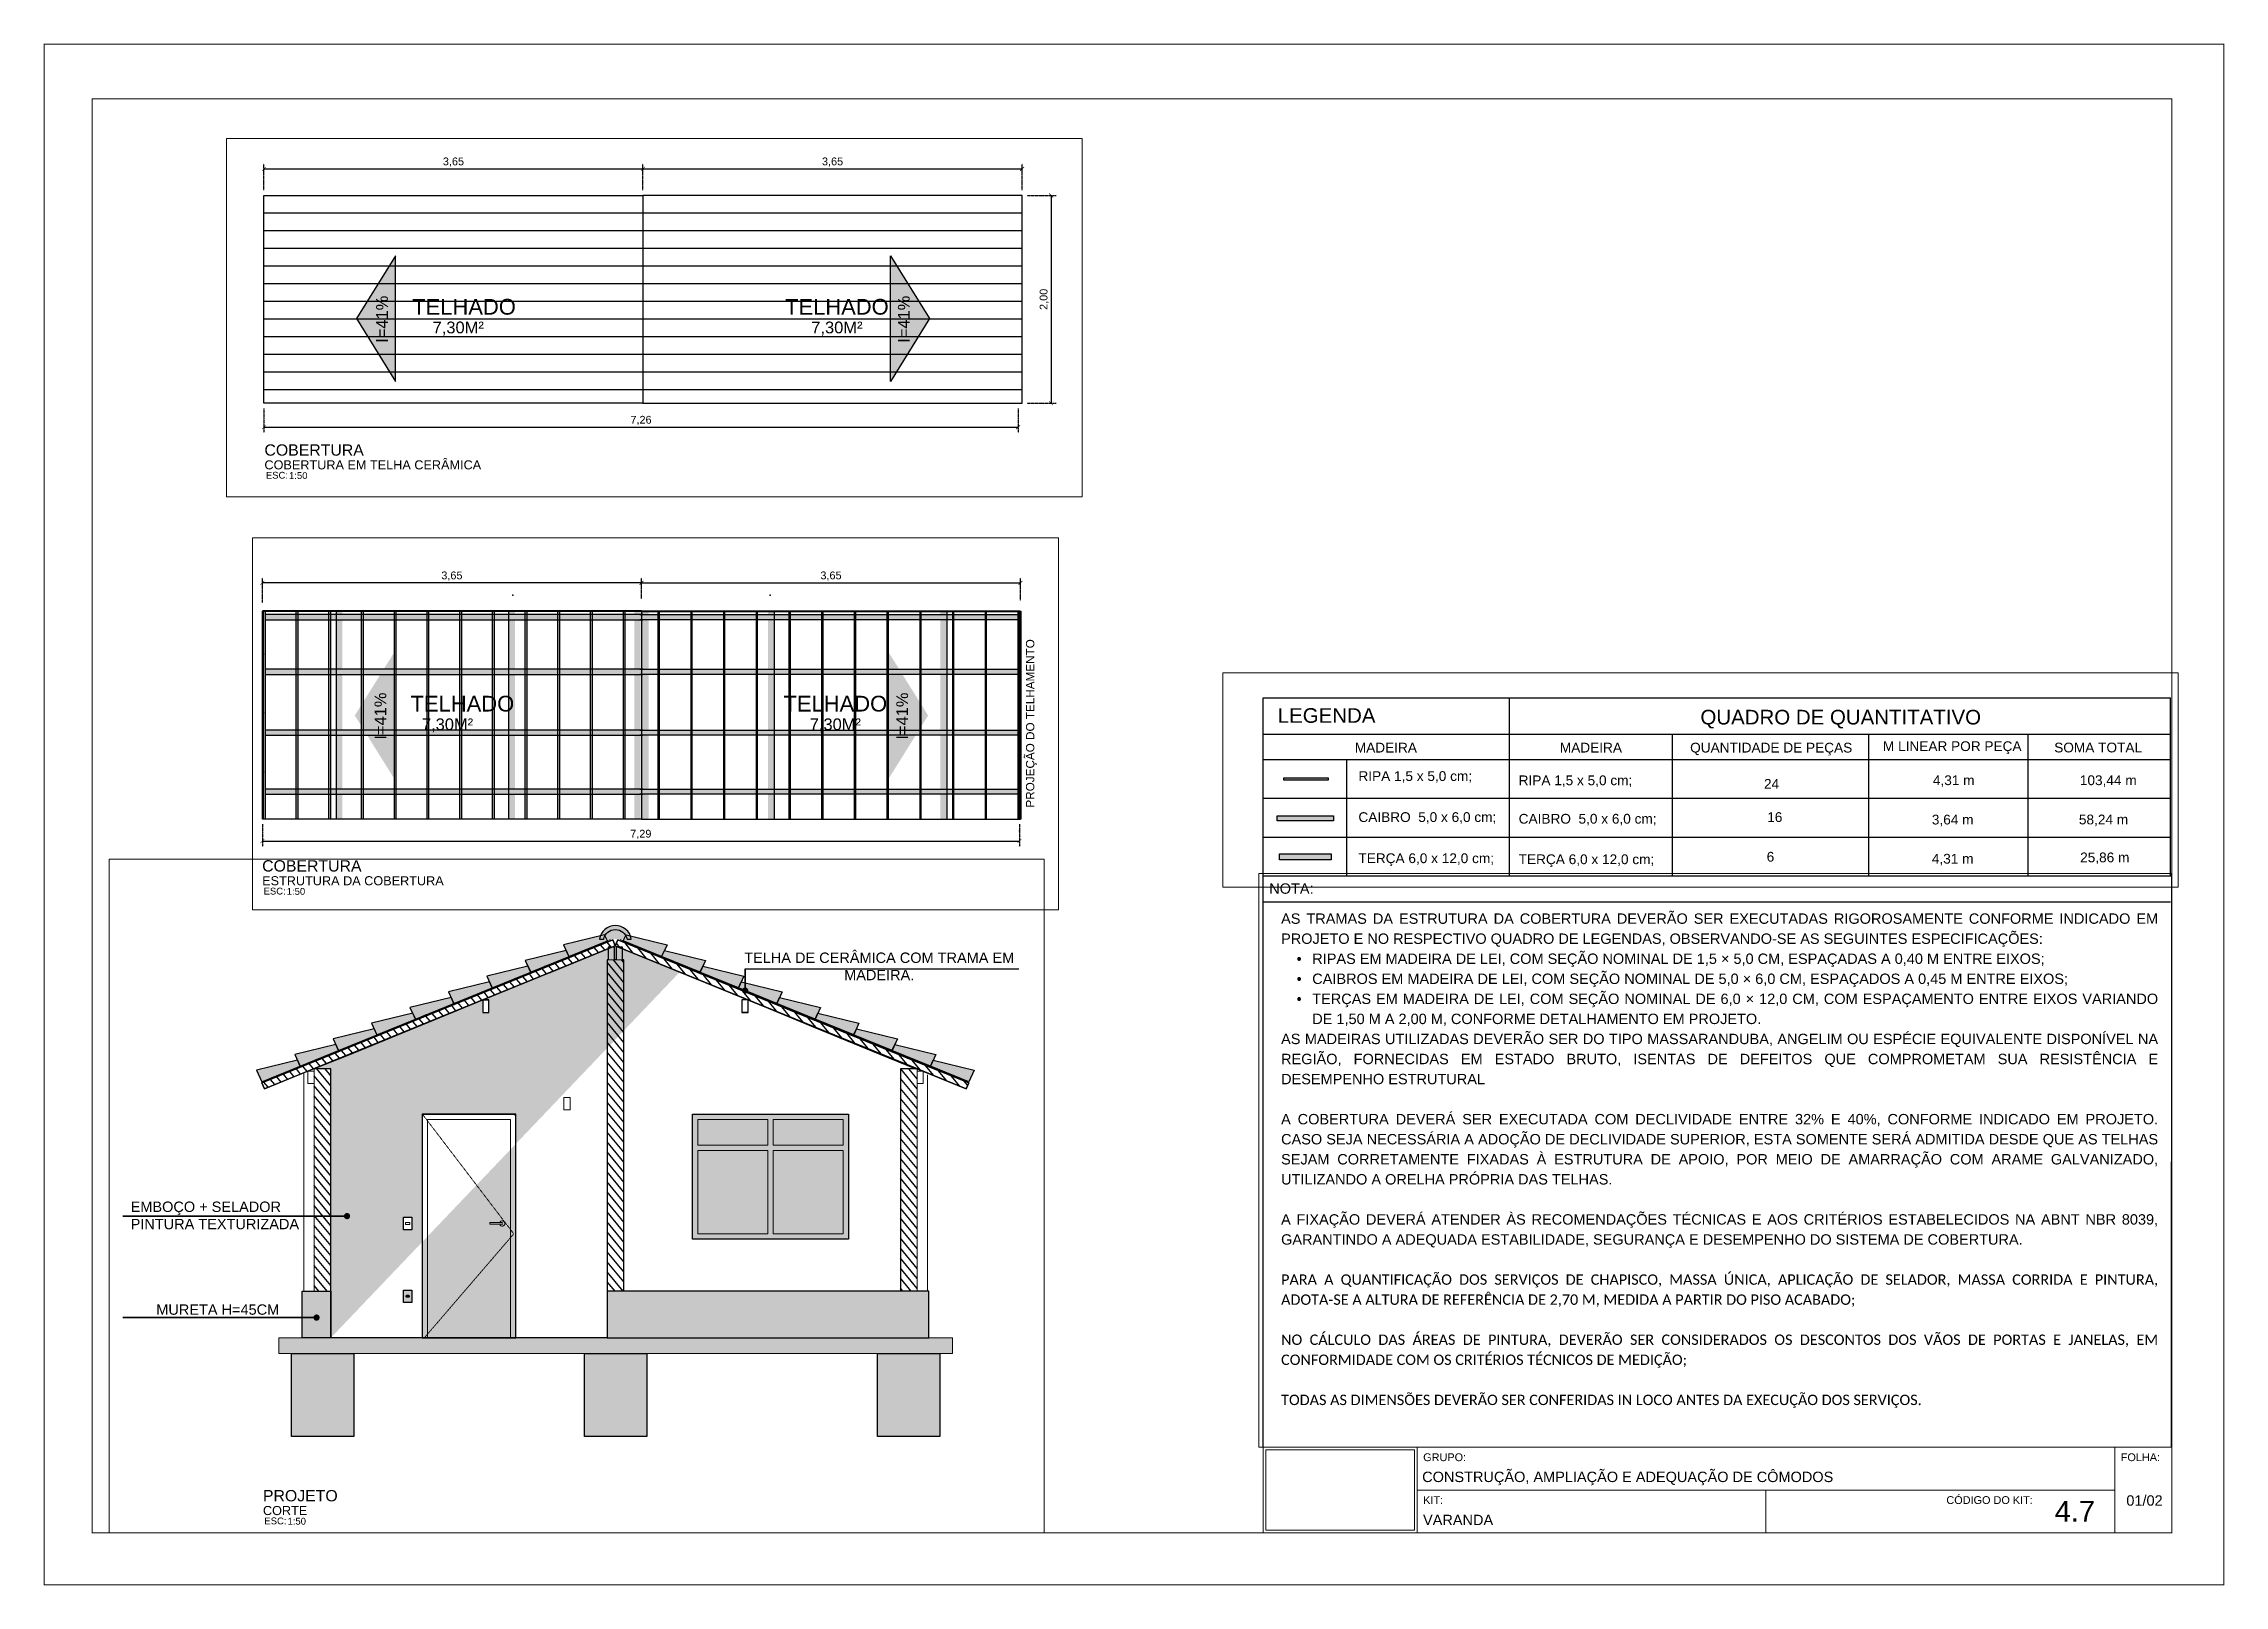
# Paper-space layout '01-COBERTURA-CORTE-REVESTIMENTO' of a CAD drawing. Header units: inches, sheet in millimetres. Extents: x 0 to 420, y 0 to 297.
# The model-space entities are those that its viewports show. They can reach past a viewport. Long polylines and large blocks are cut down to what shows.
import ezdxf
from ezdxf.enums import TextEntityAlignment as Align

# ---------------------------------------------------------------- set-up
doc = ezdxf.new("R2010")
doc.units = ezdxf.units.IN
doc.header["$MEASUREMENT"] = 0
doc.header["$XCLIPFRAME"] = 0
for name, pattern in [('_Tracejado pequeno', [2.25, 1.5, -0.75]), ('DOT', [6.35, 0, -6.35]), ('HIDDEN2', [0.1875, 0.125, -0.0625])]:
    doc.linetypes.add(name, pattern=pattern)
doc.layers.get('0').update_dxf_attribs({"color": 8})
doc.layers.get('DEFPOINTS').update_dxf_attribs({"lineweight": 0})
for name, color, linetype in [('#_carimbo', 1, 'Continuous'), ('.10', 1, 'Continuous'), ('.20', 2, 'Continuous'), ('.hachuras', 1, 'Continuous'), ('.texto', 3, 'Continuous'), ('01', 1, 'Continuous'), ('AQ-COTAS - MÓVEIS', 8, 'Continuous'), ('AR-ALV-CRT', 4, 'Continuous'), ('AR-CON-HTC', 160, 'Continuous'), ('ARQ-ALV-HTC', 251, 'Continuous'), ('ARQ-COTA-25', 12, 'Continuous'), ('ARQ-PIS', 1, 'Continuous'), ('ARQ-TAB', 1, 'Continuous'), ('ARQ-TXT-02', 2, 'Continuous'), ('ARQ-TXT-03', 3, 'Continuous'), ('ARQ-TXT-04', 4, 'Continuous'), ('ARQ-TXT-75', 2, 'Continuous'), ('EST-CNC-HTC', 1, 'Continuous'), ('R- ANOTAÇÕES', 3, 'Continuous'), ('R- ARQ. SIMB.  TEXTO', 1, 'Continuous'), ('Texto', 3, 'Continuous')]:
    doc.layers.add(name, color=color, linetype=linetype)
for name, color, linetype, lineweight in [('Abertura', 7, 'Continuous', 9), ('AR-COTA', 1, 'Continuous', 0), ('Dispositivos elétricos', 7, 'Continuous', 20), ('Elevation Swing', 7, '_Tracejado pequeno', 9), ('Moldura_Montante', 7, 'Continuous', 20), ('Montantes de parede cortina', 7, 'Continuous', 20), ('Paredes', 7, 'Continuous', 20), ('Pilares estruturais', 7, 'Continuous', 20), ('Portas', 7, 'Continuous', 20), ('PS-FLH', 2, 'Continuous', 0)]:
    doc.layers.add(name, color=color, linetype=linetype, lineweight=lineweight)
doc.styles.add('Annotative', font='arial.ttf')
doc.styles.add('Arial', font='ARIALUNI.ttf')
doc.styles.add('ARIAL 1.5mm', font='arial.ttf', dxfattribs={"height": 0.1})
doc.styles.add('MtXpl_Arial', font='arial.ttf')
doc.styles.add('MÉDIO', font='arial.ttf', dxfattribs={"height": 0.13})
doc.styles.get("Standard").update_dxf_attribs({"font": 'arial.ttf'})
doc.styles.add('T3', font='arial.ttf')
doc.dimstyles.new('1-75', dxfattribs={"dimtxt": 0.14, "dimasz": 0.06, "dimexe": 0.01, "dimexo": 0.05, "dimgap": 0.05, "dimtad": 1, "dimzin": 4, "dimdsep": 46, "dimtxsty": 'Annotative', "dimblk": 'ARCHTICK', "dimcen": 0.09, "dimclrd": 10, "dimclre": 10, "dimclrt": 2, "dimadec": 0, "dimazin": 0, "dimtfac": 1, "dimtix": 1, "dimtofl": 0, "dimtmove": 0, "dimatfit": 3, "dimldrblk": 'DOT', "dimfxl": 0.1, "dimfxlon": 1, "dimtolj": 1, "dimtzin": 0, "dimarcsym": 0})
doc.dimstyles.new('COD-ARQ-50', dxfattribs={"dimtxt": 0.075, "dimasz": 0.0375, "dimexe": 0.05, "dimexo": 0.05, "dimgap": 0.02, "dimtad": 1, "dimzin": 4, "dimtxsty": 'T3', "dimblk": 'ARCHTICK', "dimcen": 0, "dimclrd": 1, "dimclre": 2, "dimclrt": 2, "dimazin": 0, "dimtfac": 1, "dimtmove": 2, "dimatfit": 3, "dimldrblk": 'DOT', "dimfxl": 0.4, "dimtolj": 1, "dimarcsym": 0})
picture_1 = doc.add_image_def('image1.png', size_in_pixel=(3125, 3125))
pattern_1 = [(129.569686, (-1201.874434, -171.65667), (-0.0495187596, -0.04092137), [])]
pattern_2 = [(0, (-422.51954, -238.69699), (0, 0.17), [])]

psp = doc.layouts.new('01-COBERTURA-CORTE-REVESTIMENTO')

# ---------------------------------------------------------------- texts
at = {"layer": 'ARQ-TXT-75', "color": 3, "attachment_point": 1, "style": 'MtXpl_Arial'}
for s, width, insert, char_height in [('GRUPO:', 133.1774, (265.64, 25.45), 1.5), ('FOLHA:', 133.1774, (399.97, 25.45), 1.5), ('CONSTRUÇÃO, AMPLIAÇÃO E ADEQUAÇÃO DE CÔMODOS', 133.1774, (265.45, 21.92), 2), ('KIT:', 133.1774, (265.64, 17.2), 1.5), ('CÓDIGO DO KIT:', 133.1774, (366.39, 17.2), 1.5), ('01/02', 9.8498, (401.05, 17.37), 2), ('VARANDA', 133.1774, (265.61, 13.63), 2), ('4.7', 133.1774, (387.25, 16.29), 4)]:
    psp.add_mtext_dynamic_manual_height_columns(s, width=width, gutter_width=5.35, heights=[0], dxfattribs=dict(at, insert=insert, char_height=char_height))

msp = doc.modelspace()

# ---------------------------------------------------------------- texts
at = {"layer": '.texto', "color": 2, "attachment_point": 1}
for s, insert, char_height, width in [('LEGENDA', (-388.197, -8.242), 0.141, 2.23467), ('QUADRO DE QUANTITATIVO ', (-384.127, -8.258), 0.14095, 3.13214), ('NOTA:', (-388.309, -13.029), 0.15, 0.76371), ('\\pxa0.66667,sm1.15833,qj;{\\fArial|b0|i0|c0|p18;AS TRAMAS DA ESTRUTURA DA COBERTURA DEVERÃO SER EXECUTADAS RIGOROSAMENTE CONFORME INDICADO EM PROJETO E NO RESPECTIVO QUADRO DE LEGENDAS, OBSERVANDO-SE AS SEGUINTES ESPECIFICAÇÕES:\\P\\pi-1.5,l3,t3;{\\fSymbol|b0|i0|c2|p18;·^I}RIPAS EM MADEIRA DE LEI, COM SEÇÃO NOMINAL DE 1,5 × 5,0 CM, ESPAÇADAS A 0,40 M ENTRE EIXOS;\\P{\\fSymbol|b0|i0|c2|p18;·^I}CAIBROS EM MADEIRA DE LEI, COM SEÇÃO NOMINAL DE 5,0 × 6,0 CM, ESPAÇADOS A 0,45 M ENTRE EIXOS;\\P{\\fSymbol|b0|i0|c2|p18;·^I}TERÇAS EM MADEIRA DE LEI, COM SEÇÃO NOMINAL DE 6,0 × 12,0 CM, COM ESPAÇAMENTO ENTRE EIXOS VARIANDO DE 1,50 M A 2,00 M, CONFORME DETALHAMENTO EM PROJETO.\\P\\pi0,l0,a0.25,s*,tz;AS MADEIRAS UTILIZADAS DEVERÃO SER DO TIPO MASSARANDUBA, ANGELIM OU ESPÉCIE EQUIVALENTE DISPONÍVEL NA REGIÃO, FORNECIDAS EM ESTADO BRUTO, ISENTAS DE DEFEITOS QUE COMPROMETAM SUA RESISTÊNCIA E DESEMPENHO ESTRUTURAL^J^JA COBERTURA DEVERÁ SER EXECUTADA COM DECLIVIDADE ENTRE 32% E 40%, CONFORME INDICADO EM PROJETO. CASO SEJA NECESSÁRIA A ADOÇÃO DE DECLIVIDADE SUPERIOR, ESTA SOMENTE SERÁ ADMITIDA DESDE QUE AS TELHAS SEJAM CORRETAMENTE FIXADAS À ESTRUTURA DE APOIO, POR MEIO DE AMARRAÇÃO COM ARAME GALVANIZADO, UTILIZANDO A ORELHA PRÓPRIA DAS TELHAS.^J^JA FIXAÇÃO DEVERÁ ATENDER ÀS RECOMENDAÇÕES TÉCNICAS E AOS CRITÉRIOS ESTABELECIDOS NA ABNT NBR 8039, GARANTINDO A ADEQUADA ESTABILIDADE, SEGURANÇA E DESEMPENHO DO SISTEMA DE COBERTURA.\\P\\P\\fCalibri|b0|i0|c0|p34;PARA A QUANTIFICAÇÃO DOS SERVIÇOS DE CHAPISCO, MASSA ÚNICA, APLICAÇÃO DE SELADOR, MASSA CORRIDA E PINTURA, ADOTA-SE A ALTURA DE REFERÊNCIA DE 2,70 M, MEDIDA A PARTIR DO PISO ACABADO;^J^JNO CÁLCULO DAS ÁREAS DE PINTURA, DEVERÃO SER CONSIDERADOS OS DESCONTOS DOS VÃOS DE PORTAS E JANELAS, EM CONFORMIDADE COM OS CRITÉRIOS TÉCNICOS DE MEDIÇÃO;^J^JTODAS AS DIMENSÕES DEVERÃO SER CONFERIDAS IN LOCO ANTES DA EXECUÇÃO DOS SERVIÇOS.}', (-388.138, -13.463), 0.15, 12.62875)]:
    msp.add_mtext(s, dxfattribs=dict(at, insert=insert, char_height=char_height, width=width))
at = {"layer": 'AR-ALV-CRT', "color": 2, "char_height": 0.1, "attachment_point": 2, "style": 'Arial'}
for s, width, insert in [('TELHA DE CERÂMICA COM TRAMA EM MADEIRA.', 2.73857, (-402.769, -10.162)), ('\\pxql;EMBOÇO + SELADOR \\PPINTURA TEXTURIZADA', 2.23927, (-408.857, -12.56)), ('MURETA H=45CM', 2.5032, (-409.138, -13.55))]:
    msp.add_mtext_dynamic_manual_height_columns(s, width=width, gutter_width=0.35, heights=[0], dxfattribs=dict(at, insert=insert))
at = {"layer": 'ARQ-TXT-02', "style": 'ARIAL 1.5mm'}
for p in [(-393.009, -3.918), (-387.985, -3.918), (-382.819, -4.101), (-377.795, -4.101)]:
    msp.add_attdef('I=41%', text='i=00%', height=0.1134, rotation=90, dxfattribs=at).set_placement(p, align=Align.TOP_CENTER)
at = {"layer": 'ARQ-TXT-02', "style": 'Arial'}
for p in [(-392.306, -3.997), (-388.572, -3.997), (-382.028, -4.18), (-378.382, -4.18)]:
    msp.add_attdef('7,30M²', text='4,94m²', height=0.1134, dxfattribs=at).set_placement(p, align=Align.MIDDLE_CENTER)
at = {"layer": 'ARQ-TXT-03', "style": 'Arial'}
for p in [(-392.163, -3.798), (-388.572, -3.798), (-381.972, -3.981), (-378.382, -3.981)]:
    msp.add_attdef('TELHADO', text='ÁGUA 01', height=0.1512, dxfattribs=at).set_placement(p, align=Align.MIDDLE_CENTER)
at = {"layer": 'R- ARQ. SIMB.  TEXTO', "insert": (-386.631, -3.988), "char_height": 0.08066, "width": 2.10482, "attachment_point": 8, "rotation": 90, "style": 'MÉDIO'}
msp.add_mtext('\\pxt12;{\\C256;\\c0;PROJEÇÃO DO TELHAMENTO }', dxfattribs=at)
at = {"layer": 'Texto', "color": 2, "attachment_point": 1, "style": 'MÉDIO'}
for s, insert, char_height, width in [('\\pxqc;MADEIRA', (-387.943, -8.575), 0.09397, 1.57499), ('\\pxqc;MADEIRA', (-385.969, -8.575), 0.09397, 1.57499), ('QUANTIDADE DE PEÇAS', (-384.226, -8.575), 0.09397, 6.75863), ('M LINEAR POR PEÇA', (-382.37, -8.561), 0.09397, 6.75863), ('     SOMA TOTAL', (-380.903, -8.574), 0.09397, 6.75863), ('RIPA 1,5 x 5,0 cm;', (-387.42, -8.849), 0.09397, 6.75863), ('RIPA 1,5 x 5,0 cm;', (-385.877, -8.89), 0.09397, 6.75863), ('24', (-383.515, -8.924), 0.094, 6.75863), ('4,31 m ', (-381.889, -8.889), 0.094, 6.75863), ('103,44 m ', (-380.474, -8.889), 0.094, 6.75863), ('CAIBRO  5,0 x 6,0 cm;', (-387.42, -9.244), 0.09397, 6.75863), ('CAIBRO  5,0 x 6,0 cm;', (-385.877, -9.26), 0.09397, 6.75863), ('16', (-383.484, -9.244), 0.094, 6.75863), ('3,64 m', (-381.899, -9.268), 0.094, 6.75863), ('58,24 m', (-380.483, -9.267), 0.094, 6.75863), ('TERÇA 6,0 x 12,0 cm;', (-387.42, -9.64), 0.09397, 6.75863), ('TERÇA 6,0 x 12,0 cm;', (-385.877, -9.65), 0.09397, 6.75863), ('6  ', (-383.489, -9.626), 0.094, 6.75863), ('4,31 m', (-381.899, -9.645), 0.094, 6.75863), ('25,86 m', (-380.471, -9.632), 0.094, 6.75863)]:
    msp.add_mtext(s, dxfattribs=dict(at, insert=insert, char_height=char_height, width=width))

# ---------------------------------------------------------------- blocks, each defined once
blk = doc.blocks.new('modelo carimbo final Leandro')
at = {"layer": 'PS-FLH', "linetype": 'Continuous'}
for p, q in [((224.82, -60.67), (399.82, -60.67)), ((254.49, -68.92), (388.82, -68.92)), ((224.82, -77.17), (399.82, -77.17))]:
    blk.add_line(p, q, dxfattribs=at)
at = {"layer": 'PS-FLH'}
for p, q in [((224.82, -60.67), (224.82, -77.17)), ((254.49, -60.67), (254.49, -77.17)), ((388.82, -60.67), (388.82, -77.17)), ((321.65, -68.92), (321.65, -77.17))]:
    blk.add_line(p, q, dxfattribs=at)
at = {"layer": 'PS-FLH', "linetype": 'Continuous'}
blk.add_lwpolyline([(399.82, -60.67), (399.82, -77.17)], dxfattribs=at)
image = blk.add_image(picture_1, insert=(224.82, -83.75), size_in_units=(29.67, 29.67), dxfattribs=at)
image.set_boundary_path([(54.2, 747.8), (3069.8, 2376.2)])
blk = doc.blocks.new('_ArchTick')
at = {"color": 0, "linetype": 'ByBlock', "const_width": 0.15}
blk.add_lwpolyline([(-0.5, -0.5), (0.5, 0.5)], dxfattribs=at)
blk = doc.blocks.new('*D507')
at = {"layer": 'AR-COTA', "color": 2, "linetype": 'DOT', "lineweight": -2, "ltscale": 0.00375, "transparency": 16777216}
for p, q in [((-380.249, -2.859), (-380.249, -2.603)), ((-376.599, -2.859), (-376.599, -2.603))]:
    blk.add_line(p, q, dxfattribs=at)
at = {"layer": 'AR-COTA', "color": 1, "lineweight": -2, "ltscale": 0.00375, "transparency": 16777216}
blk.add_line((-380.249, -2.653), (-376.599, -2.653), dxfattribs=at)
at = {"layer": 'DEFPOINTS', "color": 0, "ltscale": 0.00375, "transparency": 16777216}
for p in [(-376.599, -2.653), (-380.249, -2.909), (-376.599, -2.909)]:
    blk.add_point(p, dxfattribs=at)
at = {"layer": 'AR-COTA', "color": 1, "lineweight": -2, "ltscale": 0.00375, "transparency": 16777216, "xscale": 0.0375, "yscale": 0.0375, "zscale": 0.0375, "rotation": 180}
blk.add_blockref('_ArchTick', (-380.249, -2.653), dxfattribs=at)
at = {"layer": 'AR-COTA', "color": 1, "lineweight": -2, "ltscale": 0.00375, "transparency": 16777216, "xscale": 0.0375, "yscale": 0.0375, "zscale": 0.0375}
blk.add_blockref('_ArchTick', (-376.599, -2.653), dxfattribs=at)
at = {"layer": 'AR-COTA', "color": 2, "ltscale": 0.00375, "transparency": 16777216, "insert": (-378.424, -2.588), "char_height": 0.075, "attachment_point": 5, "style": 'T3'}
blk.add_mtext('\\A1;3,65', dxfattribs=at)
blk = doc.blocks.new('_Dot')
at = {"color": 0, "linetype": 'ByBlock', "lineweight": -2}
blk.add_line((-0.5, 0), (-1, 0), dxfattribs=at)
at = {"color": 0, "linetype": 'ByBlock', "const_width": 0.5}
blk.add_lwpolyline([(-0.25, 0, 1), (0.25, 0, 1)], format="xyb", close=True, dxfattribs=at)
blk = doc.blocks.new('*D508')
at = {"layer": 'AR-COTA', "color": 2, "linetype": 'DOT', "lineweight": -2, "ltscale": 0.00375, "transparency": 16777216}
for p, q in [((-376.549, -2.909), (-376.27, -2.909)), ((-376.549, -4.909), (-376.27, -4.909))]:
    blk.add_line(p, q, dxfattribs=at)
at = {"layer": 'AR-COTA', "color": 1, "lineweight": -2, "ltscale": 0.00375, "transparency": 16777216}
blk.add_line((-376.32, -2.909), (-376.32, -4.909), dxfattribs=at)
at = {"layer": 'DEFPOINTS', "color": 0, "ltscale": 0.00375, "transparency": 16777216}
for p in [(-376.599, -2.909), (-376.599, -4.909), (-376.32, -4.909)]:
    blk.add_point(p, dxfattribs=at)
at = {"layer": 'AR-COTA', "color": 1, "lineweight": -2, "ltscale": 0.00375, "transparency": 16777216, "xscale": 0.0375, "yscale": 0.0375, "zscale": 0.0375}
for p, rotation in [((-376.32, -2.909), 90), ((-376.32, -4.909), 270)]:
    blk.add_blockref('_ArchTick', p, dxfattribs=dict(at, rotation=rotation))
at = {"layer": 'AR-COTA', "color": 2, "ltscale": 0.00375, "transparency": 16777216, "insert": (-376.385, -3.909), "char_height": 0.075, "attachment_point": 5, "rotation": 90, "style": 'T3'}
blk.add_mtext('\\A1;2,00', dxfattribs=at)
blk = doc.blocks.new('*D509')
at = {"layer": 'AR-COTA', "color": 2, "linetype": 'DOT', "lineweight": -2, "ltscale": 0.00375, "transparency": 16777216}
for p, q in [((-390.439, -2.786), (-390.439, -2.585)), ((-386.789, -2.806), (-386.789, -2.585))]:
    blk.add_line(p, q, dxfattribs=at)
at = {"layer": 'AR-COTA', "color": 1, "lineweight": -2, "ltscale": 0.00375, "transparency": 16777216}
blk.add_line((-390.439, -2.635), (-386.789, -2.635), dxfattribs=at)
at = {"layer": 'DEFPOINTS', "color": 0, "ltscale": 0.00375, "transparency": 16777216}
for p in [(-386.789, -2.635), (-390.439, -2.836), (-386.789, -2.856)]:
    blk.add_point(p, dxfattribs=at)
at = {"layer": 'AR-COTA', "color": 1, "lineweight": -2, "ltscale": 0.00375, "transparency": 16777216, "xscale": 0.0375, "yscale": 0.0375, "zscale": 0.0375, "rotation": 180}
blk.add_blockref('_ArchTick', (-390.439, -2.635), dxfattribs=at)
at = {"layer": 'AR-COTA', "color": 1, "lineweight": -2, "ltscale": 0.00375, "transparency": 16777216, "xscale": 0.0375, "yscale": 0.0375, "zscale": 0.0375}
blk.add_blockref('_ArchTick', (-386.789, -2.635), dxfattribs=at)
at = {"layer": 'AR-COTA', "color": 2, "ltscale": 0.00375, "transparency": 16777216, "insert": (-388.614, -2.57), "char_height": 0.075, "attachment_point": 5, "style": 'T3'}
blk.add_mtext('\\A1;3,65', dxfattribs=at)
blk = doc.blocks.new('*U506')
at = {"layer": 'ARQ-TXT-02', "insert": (0.2739, 0.2042), "char_height": 0.03, "attachment_point": 1, "style": 'Arial'}
blk.add_mtext_dynamic_manual_height_columns('ESC:', width=0.001376, gutter_width=0.25, heights=[0], dxfattribs=at)
at = {"layer": 'ARQ-TXT-02', "style": 'Arial'}
blk.add_attdef('ESCALA', (0.376, 0.1729), '', height=0.03, dxfattribs=at)
at = {"layer": 'ARQ-TXT-03', "style": 'Arial'}
blk.add_attdef('DESENHO', (0.2677, 0.215), '', height=0.04, dxfattribs=at)
at = {"layer": 'ARQ-TXT-04', "style": 'Arial'}
blk.add_attdef('MATÉRIA', text='', height=0.05, dxfattribs=at).set_placement((0.2677, 0.2605), align=Align.BOTTOM_LEFT)
blk = doc.blocks.new('PORTA MADEIRA - PM 80x210cm-2565474-Section 3')
at = {"layer": 'Elevation Swing'}
for q in [(26493, 2340), (26503, 200)]:
    blk.add_line((27363, 1200), q, dxfattribs=at)
at = {"layer": 'Portas'}
for p, q in [((26483, 2350), (26483, 200)), ((27383, 2350), (26483, 2350)), ((27383, 200), (27383, 2350)), ((26533, 200), (26533, 2300)), ((26533, 2300), (27333, 2300)), ((27333, 2300), (27333, 200)), ((27233, 1308), (27133, 1308)), ((27133, 1308), (27133, 1300)), ((27133, 1300), (27133, 1293)), ((27133, 1293), (27233, 1293))]:
    blk.add_line(p, q, dxfattribs=at)
at = {"layer": 'Portas', "flags": 128}
for points in [[(27253, 1308), (27253, 1308), (27253, 1308), (27253, 1308), (27253, 1308), (27252, 1308), (27252, 1308), (27252, 1308), (27252, 1308), (27251, 1308), (27251, 1308), (27251, 1308), (27251, 1308), (27250, 1308), (27250, 1308), (27249, 1308), (27249, 1308), (27248, 1308), (27248, 1308), (27247, 1308), (27247, 1308), (27246, 1308), (27246, 1308), (27245, 1308), (27244, 1308), (27244, 1308), (27243, 1308), (27242, 1308), (27241, 1308), (27241, 1308), (27240, 1308), (27239, 1308), (27239, 1308), (27238, 1308), (27237, 1308), (27236, 1308), (27235, 1308), (27235, 1308), (27234, 1308), (27233, 1308), (27233, 1308)], [(27233, 1293), (27234, 1293), (27234, 1293), (27235, 1293), (27236, 1293), (27237, 1293), (27238, 1293), (27238, 1293), (27239, 1293), (27240, 1293), (27241, 1293), (27241, 1293), (27242, 1293), (27243, 1293), (27243, 1293), (27244, 1293), (27245, 1293), (27245, 1293), (27246, 1293), (27247, 1293), (27247, 1293), (27248, 1293), (27248, 1293), (27249, 1293), (27249, 1293), (27250, 1293), (27250, 1293), (27250, 1293), (27251, 1293), (27251, 1293), (27251, 1293), (27252, 1293), (27252, 1293), (27252, 1293), (27252, 1293), (27252, 1293), (27253, 1293), (27253, 1293), (27253, 1293), (27253, 1293), (27253, 1293)]]:
    blk.add_lwpolyline(points, dxfattribs=at)
at = {"layer": 'Portas'}
for radius, start, end in [(25, 0, 162.4388), (25, 197.5375, 0), (7.5, 45, 75), (7.5, 285, 315)]:
    blk.add_arc((27253, 1300), radius, start, end, dxfattribs=at)
for points, knots in [([(26493, 2340), (26492, 2341), (26491, 2342), (26489, 2344), (26488, 2345), (26487, 2346), (26487, 2346), (26486, 2347), (26485, 2348), (26485, 2348), (26484, 2349), (26484, 2349), (26483, 2350), (26483, 2350), (26483, 2350)], [-1, -1, -1, -1, -0.833333, -0.75, -0.666667, -0.625, -0.583333, -0.5, -0.458333, -0.416667, -0.333333, -0.25, -0.166667, 0, 0, 0, 0]), ([(27383, 2350), (27383, 2350), (27383, 2350), (27382, 2349), (27381, 2349), (27381, 2348), (27380, 2348), (27380, 2347), (27379, 2346), (27378, 2345), (27377, 2344), (27376, 2344), (27375, 2342), (27374, 2341), (27373, 2340)], [0, 0, 0, 0, 0.166667, 0.25, 0.333333, 0.416667, 0.458333, 0.5, 0.583333, 0.666667, 0.708333, 0.75, 0.833333, 1, 1, 1, 1])]:
    blk.add_open_spline(points, degree=3, knots=knots, dxfattribs=at)
blk = doc.blocks.new('CAIXA VERTICE V1 - Interruptor 1s-2526140-Section 3')
at = {"layer": 'Dispositivos elétricos'}
for p, q in [((26322, 1310), (26363, 1310)), ((26322, 1310), (26322, 1290)), ((26363, 1290), (26322, 1290)), ((26363, 1310), (26363, 1290))]:
    blk.add_line(p, q, dxfattribs=at)
blk = doc.blocks.new('CAIXA VERTICE V1 - Tomada 10A 1s-2561871-Section 3')
at = {"layer": 'Dispositivos elétricos'}
for p, q in [((26325, 602), (26331, 608)), ((26331, 592), (26325, 598)), ((26334, 609), (26351, 609)), ((26351, 591), (26334, 591)), ((26355, 608), (26360, 602)), ((26360, 598), (26355, 592))]:
    blk.add_line(p, q, dxfattribs=at)
for centre, radius, start, end in [((26327, 600), 3, 135, 225), ((26334, 604), 5, 90, 135), ((26333, 600), 2, 0, 180), ((26333, 600), 2, 180, 0), ((26334, 596), 5, 225, 270), ((26343, 603), 2, 0, 180), ((26343, 603), 2, 180, 0), ((26352, 600), 2, 0, 180), ((26352, 600), 2, 180, 0), ((26351, 604), 5, 45, 90), ((26351, 596), 5, 270, 315), ((26358, 600), 3, 315, 45)]:
    blk.add_arc(centre, radius, start, end, dxfattribs=at)
blk = doc.blocks.new('Rectangular Mullion - 1_5x5cm madeira-2556426-Section 3')
at = {"layer": 'Montantes de parede cortina'}
for p, q in [((31184, 2887), (31180, 2875)), ((31180, 2875), (31226, 2857)), ((31231, 2868), (31184, 2887)), ((31226, 2857), (31231, 2868))]:
    blk.add_line(p, q, dxfattribs=at)
blk = doc.blocks.new('Rectangular Mullion - 6x12 cm-2557302-Section 3')
at = {"layer": 'Montantes de parede cortina'}
for p, q in [((25239, 2678), (25179, 2678)), ((25179, 2678), (25179, 2558)), ((25179, 2558), (25239, 2558)), ((25239, 2558), (25239, 2678))]:
    blk.add_line(p, q, dxfattribs=at)
blk = doc.blocks.new('Rectangular Mullion - 6x12 cm-2557303-Section 3')
at = {"layer": 'Montantes de parede cortina'}
for p, q in [((28362, 3958), (28302, 3958)), ((28302, 3958), (28302, 3838)), ((28302, 3838), (28362, 3838)), ((28362, 3838), (28362, 3958))]:
    blk.add_line(p, q, dxfattribs=at)
blk = doc.blocks.new('Rectangular Mullion - 6x12 cm-2557300-Section 3')
at = {"layer": 'Montantes de parede cortina'}
for p, q in [((25830, 2920), (25770, 2920)), ((25770, 2920), (25770, 2800)), ((25770, 2800), (25830, 2800)), ((25830, 2800), (25830, 2920))]:
    blk.add_line(p, q, dxfattribs=at)
blk = doc.blocks.new('janela ambev 2 panos - 72_W_ x 68_H_-2563159-Section 3')
at = {"layer": 'Abertura'}
for p, q in [((29083, 2350), (29083, 1150)), ((30583, 2350), (29083, 2350)), ((30583, 1150), (30583, 2350)), ((29083, 1150), (30583, 1150))]:
    blk.add_line(p, q, dxfattribs=at)
at = {"layer": 'Moldura_Montante', "lineweight": 9}
for p, q in [((29083, 1150), (29083, 2350)), ((30583, 2350), (29083, 2350)), ((30583, 2350), (30583, 1150)), ((29134, 2299), (29807, 2299)), ((29134, 2052), (29134, 2299)), ((29807, 2299), (29807, 2052)), ((29858, 2299), (30532, 2299)), ((29858, 2052), (29858, 2299)), ((30532, 2299), (30532, 2052)), ((29807, 2052), (29134, 2052)), ((29134, 2001), (29807, 2001)), ((29134, 2001), (29134, 1201)), ((29807, 1201), (29807, 2001)), ((30532, 2052), (29858, 2052)), ((29858, 2001), (30532, 2001)), ((29858, 2001), (29858, 1201)), ((30532, 1201), (30532, 2001)), ((30583, 1150), (29083, 1150)), ((29134, 1201), (29807, 1201)), ((29858, 1201), (30532, 1201))]:
    blk.add_line(p, q, dxfattribs=at)
blk = doc.blocks.new('DOT')
at = {"layer": 'AQ-COTAS - MÓVEIS', "color": 0, "linetype": 'ByBlock'}
blk.add_line((-0.5, 0), (-1, 0), dxfattribs=at)
at = {"layer": 'AQ-COTAS - MÓVEIS', "color": 0, "linetype": 'ByBlock', "const_width": 0.5}
blk.add_lwpolyline([(-0.25, 0, 1), (0.25, 0, 1)], format="xyb", close=True, dxfattribs=at)
blk = doc.blocks.new('Rectangular Mullion - 1_5x5cm madeira-2514742-Section 3')
at = {"layer": 'Montantes de parede cortina'}
for p, q in [((37711, 2965), (37707, 2953)), ((37707, 2953), (37754, 2937)), ((37758, 2948), (37711, 2965)), ((37754, 2937), (37758, 2948))]:
    blk.add_line(p, q, dxfattribs=at)
blk = doc.blocks.new('Rectangular Mullion - 1_5x5cm madeira-2514736-Section 3')
at = {"layer": 'Montantes de parede cortina'}
for p, q in [((37423, 3065), (37419, 3054)), ((37419, 3054), (37466, 3038)), ((37470, 3049), (37423, 3065)), ((37466, 3038), (37470, 3049))]:
    blk.add_line(p, q, dxfattribs=at)
blk = doc.blocks.new('*D680')
at = {"layer": 'AR-COTA', "color": 2, "linetype": 'DOT', "lineweight": -2, "ltscale": 0.00375, "transparency": 16777216}
for p, q in [((-383.899, -2.859), (-383.899, -2.603)), ((-380.249, -2.859), (-380.249, -2.603))]:
    blk.add_line(p, q, dxfattribs=at)
at = {"layer": 'AR-COTA', "color": 1, "lineweight": -2, "ltscale": 0.00375, "transparency": 16777216}
blk.add_line((-383.899, -2.653), (-380.249, -2.653), dxfattribs=at)
at = {"layer": 'DEFPOINTS', "color": 0, "ltscale": 0.00375, "transparency": 16777216}
for p in [(-380.249, -2.653), (-383.899, -2.909), (-380.249, -2.909)]:
    blk.add_point(p, dxfattribs=at)
at = {"layer": 'AR-COTA', "color": 1, "lineweight": -2, "ltscale": 0.00375, "transparency": 16777216, "xscale": 0.0375, "yscale": 0.0375, "zscale": 0.0375, "rotation": 180}
blk.add_blockref('_ArchTick', (-383.899, -2.653), dxfattribs=at)
at = {"layer": 'AR-COTA', "color": 1, "lineweight": -2, "ltscale": 0.00375, "transparency": 16777216, "xscale": 0.0375, "yscale": 0.0375, "zscale": 0.0375}
blk.add_blockref('_ArchTick', (-380.249, -2.653), dxfattribs=at)
at = {"layer": 'AR-COTA', "color": 2, "ltscale": 0.00375, "transparency": 16777216, "insert": (-382.074, -2.588), "char_height": 0.075, "attachment_point": 5, "style": 'T3'}
blk.add_mtext('\\A1;3,65', dxfattribs=at)
blk = doc.blocks.new('*D681')
at = {"layer": 'AR-COTA', "color": 2, "linetype": 'DOT', "lineweight": -2, "ltscale": 0.00375, "transparency": 16777216}
for p, q in [((-383.899, -4.959), (-383.899, -5.191)), ((-376.637, -4.959), (-376.637, -5.191))]:
    blk.add_line(p, q, dxfattribs=at)
at = {"layer": 'AR-COTA', "color": 1, "lineweight": -2, "ltscale": 0.00375, "transparency": 16777216}
blk.add_line((-383.899, -5.141), (-376.637, -5.141), dxfattribs=at)
at = {"layer": 'DEFPOINTS', "color": 0, "ltscale": 0.00375, "transparency": 16777216}
for p in [(-383.899, -4.909), (-376.637, -4.909), (-376.637, -5.141)]:
    blk.add_point(p, dxfattribs=at)
at = {"layer": 'AR-COTA', "color": 1, "lineweight": -2, "ltscale": 0.00375, "transparency": 16777216, "xscale": 0.0375, "yscale": 0.0375, "zscale": 0.0375, "rotation": 180}
blk.add_blockref('_ArchTick', (-383.899, -5.141), dxfattribs=at)
at = {"layer": 'AR-COTA', "color": 1, "lineweight": -2, "ltscale": 0.00375, "transparency": 16777216, "xscale": 0.0375, "yscale": 0.0375, "zscale": 0.0375}
blk.add_blockref('_ArchTick', (-376.637, -5.141), dxfattribs=at)
at = {"layer": 'AR-COTA', "color": 2, "ltscale": 0.00375, "transparency": 16777216, "insert": (-380.268, -5.076), "char_height": 0.075, "attachment_point": 5, "style": 'T3'}
blk.add_mtext('\\A1;7,26', dxfattribs=at)
blk = doc.blocks.new('*D685')
at = {"layer": 'AR-COTA', "color": 2, "linetype": 'DOT', "lineweight": -2, "ltscale": 0.00375, "transparency": 16777216}
for p, q in [((-394.089, -4.959), (-394.089, -5.172)), ((-386.8, -4.959), (-386.8, -5.172))]:
    blk.add_line(p, q, dxfattribs=at)
at = {"layer": 'AR-COTA', "color": 1, "lineweight": -2, "ltscale": 0.00375, "transparency": 16777216}
blk.add_line((-394.089, -5.122), (-386.8, -5.122), dxfattribs=at)
at = {"layer": 'DEFPOINTS', "color": 0, "ltscale": 0.00375, "transparency": 16777216}
for p in [(-394.089, -4.909), (-386.8, -4.909), (-386.8, -5.122)]:
    blk.add_point(p, dxfattribs=at)
at = {"layer": 'AR-COTA', "color": 1, "lineweight": -2, "ltscale": 0.00375, "transparency": 16777216, "xscale": 0.0375, "yscale": 0.0375, "zscale": 0.0375, "rotation": 180}
blk.add_blockref('_ArchTick', (-394.089, -5.122), dxfattribs=at)
at = {"layer": 'AR-COTA', "color": 1, "lineweight": -2, "ltscale": 0.00375, "transparency": 16777216, "xscale": 0.0375, "yscale": 0.0375, "zscale": 0.0375}
blk.add_blockref('_ArchTick', (-386.8, -5.122), dxfattribs=at)
at = {"layer": 'AR-COTA', "color": 2, "ltscale": 0.00375, "transparency": 16777216, "insert": (-390.445, -5.057), "char_height": 0.075, "attachment_point": 5, "style": 'T3'}
blk.add_mtext('\\A1;7,29', dxfattribs=at)
blk = doc.blocks.new('*D686')
at = {"layer": 'AR-COTA', "color": 2, "linetype": 'DOT', "lineweight": -2, "ltscale": 0.00375, "transparency": 16777216}
for p, q in [((-394.089, -2.828), (-394.089, -2.585)), ((-390.439, -2.786), (-390.439, -2.585))]:
    blk.add_line(p, q, dxfattribs=at)
at = {"layer": 'AR-COTA', "color": 1, "lineweight": -2, "ltscale": 0.00375, "transparency": 16777216}
blk.add_line((-390.439, -2.635), (-394.089, -2.635), dxfattribs=at)
at = {"layer": 'DEFPOINTS', "color": 0, "ltscale": 0.00375, "transparency": 16777216}
for p in [(-394.089, -2.635), (-394.089, -2.878), (-390.439, -2.836)]:
    blk.add_point(p, dxfattribs=at)
at = {"layer": 'AR-COTA', "color": 1, "lineweight": -2, "ltscale": 0.00375, "transparency": 16777216, "xscale": 0.0375, "yscale": 0.0375, "zscale": 0.0375, "rotation": 180}
blk.add_blockref('_ArchTick', (-394.089, -2.635), dxfattribs=at)
at = {"layer": 'AR-COTA', "color": 1, "lineweight": -2, "ltscale": 0.00375, "transparency": 16777216, "xscale": 0.0375, "yscale": 0.0375, "zscale": 0.0375}
blk.add_blockref('_ArchTick', (-390.439, -2.635), dxfattribs=at)
at = {"layer": 'AR-COTA', "color": 2, "ltscale": 0.00375, "transparency": 16777216, "insert": (-392.264, -2.57), "char_height": 0.075, "attachment_point": 5, "style": 'T3'}
blk.add_mtext('\\A1;3,65', dxfattribs=at)

# ---------------------------------------------------------------- dimensions: what is measured, and where the dimension line sits
at = {"layer": 'AR-COTA', "ltscale": 0.00375}
for base, p1, p2, angle, picture, middle in [((-394.089, -2.635), (-390.439, -2.836), (-394.089, -2.878), 180, '*D686', (-392.264, -2.57)), ((-376.32, -4.909), (-376.599, -2.909), (-376.599, -4.909), 90, '*D508', (-376.385, -3.909))]:
    dim = msp.add_linear_dim(base=base, p1=p1, p2=p2, angle=angle, dimstyle='COD-ARQ-50', dxfattribs=at)
    dim.commit()
    dim.dimension.update_dxf_attribs({"geometry": picture, "text_midpoint": middle})
for base, p1, p2, picture, middle in [((-386.789, -2.635), (-390.439, -2.836), (-386.789, -2.856), '*D509', (-388.614, -2.57)), ((-380.249, -2.653), (-383.899, -2.909), (-380.249, -2.909), '*D680', (-382.074, -2.588)), ((-376.599, -2.653), (-380.249, -2.909), (-376.599, -2.909), '*D507', (-378.424, -2.588)), ((-386.8, -5.122), (-394.089, -4.909), (-386.8, -4.909), '*D685', (-390.445, -5.057)), ((-376.637, -5.141), (-383.899, -4.909), (-376.637, -4.909), '*D681', (-380.268, -5.076))]:
    dim = msp.add_linear_dim(base=base, p1=p1, p2=p2, dimstyle='COD-ARQ-50', dxfattribs=at)
    dim.commit()
    dim.dimension.update_dxf_attribs({"geometry": picture, "text_midpoint": middle})

# ---------------------------------------------------------------- hatches: boundary and pattern name
at = {"layer": '.10', "linetype": 'ByBlock', "ltscale": 5}
h = msp.add_hatch(color=3, dxfattribs=at)
h.set_gradient(color1=(237, 31, 36), color2=(237, 31, 36))
h.paths.add_polyline_path([(-394.063, -4.909), (-394.078, -4.909), (-394.078, -2.906), (-394.063, -2.906)])
h = msp.add_hatch(color=3, dxfattribs=at)
h.set_gradient(color1=(237, 31, 36), color2=(237, 31, 36))
h.paths.add_polyline_path([(-393.748, -4.909), (-393.763, -4.909), (-393.763, -2.906), (-393.748, -2.906)])
h = msp.add_hatch(color=3, dxfattribs=at)
h.set_gradient(color1=(237, 31, 36), color2=(237, 31, 36))
h.paths.add_polyline_path([(-393.433, -4.909), (-393.448, -4.909), (-393.448, -2.906), (-393.433, -2.906)])
h = msp.add_hatch(color=3, dxfattribs=at)
h.set_gradient(color1=(237, 31, 36), color2=(237, 31, 36))
h.paths.add_polyline_path([(-393.118, -4.909), (-393.133, -4.909), (-393.133, -2.906), (-393.118, -2.906)])
h = msp.add_hatch(color=3, dxfattribs=at)
h.set_gradient(color1=(237, 31, 36), color2=(237, 31, 36))
h.paths.add_polyline_path([(-392.803, -4.909), (-392.818, -4.909), (-392.818, -2.906), (-392.803, -2.906)])
h = msp.add_hatch(color=3, dxfattribs=at)
h.set_gradient(color1=(237, 31, 36), color2=(237, 31, 36))
h.paths.add_polyline_path([(-392.488, -4.909), (-392.503, -4.909), (-392.503, -2.906), (-392.488, -2.906)])
h = msp.add_hatch(color=3, dxfattribs=at)
h.set_gradient(color1=(237, 31, 36), color2=(237, 31, 36))
h.paths.add_polyline_path([(-392.173, -4.909), (-392.188, -4.909), (-392.188, -2.906), (-392.173, -2.906)])
h = msp.add_hatch(color=3, dxfattribs=at)
h.set_gradient(color1=(237, 31, 36), color2=(237, 31, 36))
h.paths.add_polyline_path([(-391.858, -4.909), (-391.873, -4.909), (-391.873, -2.906), (-391.858, -2.906)])
h = msp.add_hatch(color=3, dxfattribs=at)
h.set_gradient(color1=(237, 31, 36), color2=(237, 31, 36))
h.paths.add_polyline_path([(-391.543, -4.909), (-391.558, -4.909), (-391.558, -2.906), (-391.543, -2.906)])
h = msp.add_hatch(color=3, dxfattribs=at)
h.set_gradient(color1=(237, 31, 36), color2=(237, 31, 36))
h.paths.add_polyline_path([(-391.228, -4.909), (-391.243, -4.909), (-391.243, -2.906), (-391.228, -2.906)])
h = msp.add_hatch(color=3, dxfattribs=at)
h.set_gradient(color1=(237, 31, 36), color2=(237, 31, 36))
h.paths.add_polyline_path([(-390.913, -4.909), (-390.928, -4.909), (-390.928, -2.906), (-390.913, -2.906)])
h = msp.add_hatch(color=3, dxfattribs=at)
h.set_gradient(color1=(237, 31, 36), color2=(237, 31, 36))
h.paths.add_polyline_path([(-390.598, -4.909), (-390.613, -4.909), (-390.613, -2.906), (-390.598, -2.906)])
h = msp.add_hatch(color=3, dxfattribs=at)
h.set_gradient(color1=(237, 31, 36), color2=(237, 31, 36))
h.paths.add_polyline_path([(-390.28, -4.909), (-390.265, -4.909), (-390.265, -2.906), (-390.28, -2.906)])
h = msp.add_hatch(color=3, dxfattribs=at)
h.set_gradient(color1=(237, 31, 36), color2=(237, 31, 36))
h.paths.add_polyline_path([(-389.965, -4.909), (-389.95, -4.909), (-389.95, -2.906), (-389.965, -2.906)])
h = msp.add_hatch(color=3, dxfattribs=at)
h.set_gradient(color1=(237, 31, 36), color2=(237, 31, 36))
h.paths.add_polyline_path([(-389.65, -4.909), (-389.635, -4.909), (-389.635, -2.906), (-389.65, -2.906)])
h = msp.add_hatch(color=3, dxfattribs=at)
h.set_gradient(color1=(237, 31, 36), color2=(237, 31, 36))
h.paths.add_polyline_path([(-389.335, -4.909), (-389.32, -4.909), (-389.32, -2.906), (-389.335, -2.906)])
h = msp.add_hatch(color=3, dxfattribs=at)
h.set_gradient(color1=(237, 31, 36), color2=(237, 31, 36))
h.paths.add_polyline_path([(-389.02, -4.909), (-389.005, -4.909), (-389.005, -2.906), (-389.02, -2.906)])
h = msp.add_hatch(color=3, dxfattribs=at)
h.set_gradient(color1=(237, 31, 36), color2=(237, 31, 36))
h.paths.add_polyline_path([(-388.705, -4.909), (-388.69, -4.909), (-388.69, -2.906), (-388.705, -2.906)])
h = msp.add_hatch(color=3, dxfattribs=at)
h.set_gradient(color1=(237, 31, 36), color2=(237, 31, 36))
h.paths.add_polyline_path([(-388.39, -4.909), (-388.375, -4.909), (-388.375, -2.906), (-388.39, -2.906)])
h = msp.add_hatch(color=3, dxfattribs=at)
h.set_gradient(color1=(237, 31, 36), color2=(237, 31, 36))
h.paths.add_polyline_path([(-388.075, -4.909), (-388.06, -4.909), (-388.06, -2.906), (-388.075, -2.906)])
h = msp.add_hatch(color=3, dxfattribs=at)
h.set_gradient(color1=(237, 31, 36), color2=(237, 31, 36))
h.paths.add_polyline_path([(-387.76, -4.909), (-387.745, -4.909), (-387.745, -2.906), (-387.76, -2.906)])
h = msp.add_hatch(color=3, dxfattribs=at)
h.set_gradient(color1=(237, 31, 36), color2=(237, 31, 36))
h.paths.add_polyline_path([(-387.445, -4.909), (-387.43, -4.909), (-387.43, -2.906), (-387.445, -2.906)])
h = msp.add_hatch(color=3, dxfattribs=at)
h.set_gradient(color1=(237, 31, 36), color2=(237, 31, 36))
h.paths.add_polyline_path([(-387.13, -4.909), (-387.115, -4.909), (-387.115, -2.906), (-387.13, -2.906)])
h = msp.add_hatch(color=3, dxfattribs=at)
h.set_gradient(color1=(237, 31, 36), color2=(237, 31, 36))
h.paths.add_polyline_path([(-386.815, -4.909), (-386.8, -4.909), (-386.8, -2.906), (-386.815, -2.906)])
at = {"layer": '.10', "linetype": 'ByBlock', "ltscale": 5, "true_color": 0x105689, "transparency": 33554636}
h = msp.add_hatch(dxfattribs=at)
h.set_pattern_fill('_USER', color=146, scale=0.17, pattern_type=0)
h.set_pattern_definition(pattern_2)
h.paths.add_polyline_path([(-383.899, -2.909), (-380.249, -2.909), (-380.249, -4.909), (-383.899, -4.909)])
h = msp.add_hatch(dxfattribs=at)
h.set_pattern_fill('_USER', color=146, scale=0.17, pattern_type=0)
h.set_pattern_definition(pattern_2)
h.paths.add_polyline_path([(-376.599, -2.909), (-380.249, -2.909), (-380.249, -4.909), (-376.599, -4.909)])
at = {"layer": '.10', "linetype": 'ByBlock', "ltscale": 5, "true_color": 0x58ba48}
h = msp.add_hatch(color=85, dxfattribs=at)
h.dxf.hatch_style = 1
h.paths.add_polyline_path([(-394.063, -2.991), (-394.063, -2.941), (-390.424, -2.941), (-390.424, -2.991)])
h = msp.add_hatch(color=85, dxfattribs=at)
h.dxf.hatch_style = 1
h.paths.add_polyline_path([(-386.815, -2.991), (-386.815, -2.941), (-390.454, -2.941), (-390.454, -2.991)])
h = msp.add_hatch(color=85, dxfattribs=at)
h.dxf.hatch_style = 1
h.paths.add_polyline_path([(-394.063, -3.516), (-394.063, -3.466), (-390.424, -3.466), (-390.424, -3.516)])
h = msp.add_hatch(color=85, dxfattribs=at)
h.dxf.hatch_style = 1
h.paths.add_polyline_path([(-386.815, -3.516), (-386.815, -3.466), (-390.454, -3.466), (-390.454, -3.516)])
h = msp.add_hatch(color=85, dxfattribs=at)
h.dxf.hatch_style = 1
h.paths.add_polyline_path([(-394.063, -4.102), (-394.063, -4.052), (-390.424, -4.052), (-390.424, -4.102)])
h = msp.add_hatch(color=85, dxfattribs=at)
h.dxf.hatch_style = 1
h.paths.add_polyline_path([(-386.815, -4.102), (-386.815, -4.052), (-390.454, -4.052), (-390.454, -4.102)])
h = msp.add_hatch(color=85, dxfattribs=at)
h.dxf.hatch_style = 1
h.paths.add_polyline_path([(-394.063, -4.67), (-394.063, -4.62), (-390.424, -4.62), (-390.424, -4.67)])
h = msp.add_hatch(color=85, dxfattribs=at)
h.dxf.hatch_style = 1
h.paths.add_polyline_path([(-386.815, -4.67), (-386.815, -4.62), (-390.454, -4.62), (-390.454, -4.67)])
at = {"layer": '.10', "linetype": 'ByBlock', "ltscale": 5}
h = msp.add_hatch(color=3, dxfattribs=at)
h.set_gradient(color1=(237, 31, 36), color2=(237, 31, 36))
h.paths.add_polyline_path([(-387.708, -8.931), (-387.708, -8.917), (-388.143, -8.917), (-388.143, -8.931)])
at = {"layer": '.10', "linetype": 'ByBlock', "ltscale": 5, "true_color": 0x58ba48}
h = msp.add_hatch(color=85, dxfattribs=at)
h.dxf.hatch_style = 1
h.paths.add_polyline_path([(-387.66, -9.326), (-387.66, -9.279), (-388.202, -9.279), (-388.202, -9.326)])
at = {"layer": '.20', "linetype": 'ByBlock', "ltscale": 5, "true_color": 0xf1eb1f}
h = msp.add_hatch(color=2, dxfattribs=at)
h.dxf.hatch_style = 1
h.paths.add_polyline_path([(-393.318, -4.909), (-393.378, -4.909), (-393.378, -2.906), (-393.318, -2.906)])
h = msp.add_hatch(color=2, dxfattribs=at)
h.dxf.hatch_style = 1
h.paths.add_polyline_path([(-391.658, -4.909), (-391.718, -4.909), (-391.718, -2.906), (-391.658, -2.906)])
h = msp.add_hatch(color=2, dxfattribs=at)
h.dxf.hatch_style = 1
h.paths.add_polyline_path([(-390.448, -4.909), (-390.508, -4.909), (-390.508, -2.906), (-390.448, -2.906)])
h = msp.add_hatch(color=2, dxfattribs=at)
h.dxf.hatch_style = 1
h.paths.add_polyline_path([(-390.43, -4.909), (-390.37, -4.909), (-390.37, -2.906), (-390.43, -2.906)])
h = msp.add_hatch(color=2, dxfattribs=at)
h.dxf.hatch_style = 1
h.paths.add_polyline_path([(-389.22, -4.909), (-389.16, -4.909), (-389.16, -2.906), (-389.22, -2.906)])
h = msp.add_hatch(color=2, dxfattribs=at)
h.dxf.hatch_style = 1
h.paths.add_polyline_path([(-387.56, -4.909), (-387.5, -4.909), (-387.5, -2.906), (-387.56, -2.906)])
msp.add_hatch(color=2, dxfattribs=at).paths.add_polyline_path([(-388.18, -9.645), (-388.18, -9.701), (-387.681, -9.701), (-387.681, -9.645)])
at = {"true_color": 0x636466, "transparency": 33554687}
h = msp.add_hatch(color=251, dxfattribs=at)
h.dxf.hatch_style = 1
h.paths.add_polyline_path([(-392.821, -4.517), (-393.199, -3.912), (-392.821, -3.307)])
h = msp.add_hatch(color=251, dxfattribs=at)
h.dxf.hatch_style = 1
h.paths.add_polyline_path([(-388.057, -4.517), (-387.679, -3.912), (-388.057, -3.307)])
h = msp.add_hatch(color=251, dxfattribs=at)
h.dxf.hatch_style = 1
h.paths.add_polyline_path([(-382.631, -3.49), (-383.009, -4.095), (-382.631, -4.7)])
h = msp.add_hatch(color=251, dxfattribs=at)
h.dxf.hatch_style = 1
h.paths.add_polyline_path([(-377.867, -4.7), (-377.489, -4.095), (-377.867, -3.49)])
at = {"layer": '01', "linetype": 'ByBlock', "true_color": 0xd58a48}
h = msp.add_hatch(color=23, dxfattribs=at)
h.dxf.hatch_style = 1
h.paths.add_polyline_path([(-405.808, -10.087), (-405.413, -9.992), (-405.386, -10.048), (-405.756, -10.199)])
h.paths.add_polyline_path([(-406.177, -10.239), (-405.782, -10.144), (-405.756, -10.199), (-406.126, -10.35)])
h.paths.add_polyline_path([(-406.547, -10.389), (-406.152, -10.293), (-406.126, -10.35), (-406.495, -10.501)])
h.paths.add_polyline_path([(-406.522, -10.444), (-406.495, -10.501), (-406.865, -10.652), (-406.917, -10.54)])
h.paths.add_polyline_path([(-407.287, -10.691), (-406.891, -10.595), (-406.865, -10.652), (-407.235, -10.803)])
h.paths.add_polyline_path([(-407.261, -10.746), (-407.235, -10.803), (-407.605, -10.954), (-407.656, -10.842)])
h.paths.add_polyline_path([(-408.026, -10.992), (-407.631, -10.896), (-407.605, -10.954), (-407.789, -11.029), (-407.975, -11.104)])
h.paths.add_polyline_path([(-408.396, -11.143), (-408.001, -11.047), (-407.974, -11.105), (-408.117, -11.163), (-408.159, -11.18), (-408.344, -11.255)])
h.paths.add_polyline_path([(-408.766, -11.294), (-408.371, -11.198), (-408.344, -11.256), (-408.529, -11.331), (-408.714, -11.406)])
h = msp.add_hatch(color=23, dxfattribs=at)
h.dxf.hatch_style = 1
edge = h.paths.add_edge_path()
edge.add_line((-405.463, -10.032), (-405.422, -10.032))
edge.add_arc((-405.31, -10.056), 0.115, 11.9687, 168.0313, ccw=False)
edge.add_line((-405.197, -10.032), (-405.156, -10.032))
edge.add_arc((-405.31, -10.057), 0.155, 9.335, 90)
edge.add_arc((-405.31, -10.057), 0.155, 90, 170.665)
h = msp.add_hatch(color=23, dxfattribs=at)
h.dxf.hatch_style = 1
h.paths.add_polyline_path([(-404.812, -10.087), (-405.207, -9.992), (-405.233, -10.048), (-404.864, -10.199)])
h.paths.add_polyline_path([(-404.443, -10.239), (-404.838, -10.144), (-404.864, -10.199), (-404.494, -10.35)])
h.paths.add_polyline_path([(-404.073, -10.389), (-404.468, -10.293), (-404.494, -10.35), (-404.124, -10.501)])
h.paths.add_polyline_path([(-404.098, -10.444), (-404.124, -10.501), (-403.755, -10.652), (-403.703, -10.54)])
h.paths.add_polyline_path([(-403.333, -10.691), (-403.728, -10.595), (-403.754, -10.652), (-403.385, -10.803)])
h.paths.add_polyline_path([(-403.359, -10.746), (-403.385, -10.803), (-403.015, -10.954), (-402.964, -10.842)])
h.paths.add_polyline_path([(-402.594, -10.992), (-402.989, -10.896), (-403.015, -10.954), (-402.83, -11.029), (-402.645, -11.104)])
h.paths.add_polyline_path([(-402.224, -11.143), (-402.619, -11.047), (-402.646, -11.105), (-402.502, -11.163), (-402.461, -11.18), (-402.275, -11.255)])
h.paths.add_polyline_path([(-401.854, -11.294), (-402.249, -11.198), (-402.276, -11.256), (-402.091, -11.331), (-401.906, -11.406)])
at = {"layer": '01', "linetype": 'ByBlock', "true_color": 0xc4b687}
h = msp.add_hatch(color=43, dxfattribs=at)
h.dxf.hatch_style = 1
h.paths.add_polyline_path([(-408.324, -13.422), (-408.049, -13.422), (-408.049, -13.872), (-408.324, -13.872)])
h.paths.add_polyline_path([(-402.29, -13.422), (-405.387, -13.422), (-405.387, -13.872), (-402.29, -13.872)])
at = {"layer": 'AR-CON-HTC', "linetype": 'ByBlock', "true_color": 0xecc488}
h = msp.add_hatch(color=31, dxfattribs=at)
h.dxf.hatch_style = 1
h.paths.add_polyline_path([(-407.169, -13.872), (-406.268, -13.872), (-406.268, -11.72), (-407.169, -11.72)], flags=16)
h.paths.add_polyline_path([(-407.269, -13.532), (-407.349, -13.532), (-407.349, -13.412), (-407.269, -13.412)], flags=16)
h.paths.add_polyline_path([(-407.269, -12.831), (-407.349, -12.831), (-407.349, -12.711), (-407.269, -12.711)], flags=16)
h.paths.add_polyline_path([(-403.065, -12.921), (-404.566, -12.921), (-404.566, -11.72), (-403.065, -11.72)], flags=16)
edge = h.paths.add_edge_path(flags=17)
edge.add_line((-404.69, -10.35), (-404.031, -10.618))
edge.add_line((-404.031, -10.618), (-404.091, -10.618))
edge.add_line((-404.091, -10.618), (-404.091, -10.738))
edge.add_line((-404.091, -10.738), (-404.031, -10.738))
edge.add_line((-404.031, -10.738), (-404.031, -10.618))
edge.add_line((-404.031, -10.618), (-403.405, -10.877))
edge.add_line((-403.405, -10.877), (-402.762, -11.14))
edge.add_line((-402.762, -11.14), (-402.418, -11.282))
edge.add_line((-402.418, -11.282), (-402.565, -11.282))
edge.add_line((-402.565, -11.282), (-402.565, -13.422))
edge.add_line((-402.565, -13.422), (-405.227, -13.422))
edge.add_line((-405.227, -13.422), (-405.227, -10.231))
edge.add_line((-405.227, -10.231), (-405.241, -10.231))
edge.add_line((-405.241, -10.231), (-405.241, -10.111))
edge.add_line((-405.241, -10.111), (-405.301, -10.111))
edge.add_line((-405.301, -10.111), (-405.301, -10.231))
edge.add_line((-405.301, -10.231), (-405.319, -10.231))
edge.add_line((-405.319, -10.231), (-405.319, -10.111))
edge.add_line((-405.319, -10.111), (-405.379, -10.111))
edge.add_line((-405.379, -10.111), (-405.379, -10.231))
edge.add_line((-405.379, -10.231), (-405.387, -10.231))
edge.add_line((-405.387, -10.231), (-405.387, -13.872))
edge.add_line((-405.387, -13.872), (-408.049, -13.872))
h.paths.add_polyline_path([(-404.69, -10.35), (-404.031, -10.618), (-403.405, -10.877), (-402.762, -11.14), (-402.418, -11.282), (-402.565, -11.282), (-402.565, -13.422), (-405.227, -13.422), (-405.227, -10.231), (-405.241, -10.231), (-405.241, -10.111), (-405.301, -10.111), (-405.301, -10.231), (-405.319, -10.231), (-405.319, -10.111), (-405.379, -10.111), (-405.379, -10.231), (-405.387, -10.231), (-405.387, -13.872), (-408.049, -13.872), (-408.049, -11.282), (-408.215, -11.282), (-407.882, -11.15), (-407.233, -10.884), (-406.587, -10.619), (-406.587, -10.739), (-406.527, -10.739), (-406.527, -10.619), (-406.586, -10.619), (-405.94, -10.353), (-405.938, -10.353), (-405.31, -10.096)])
h.paths.add_polyline_path([(-404.031, -10.618), (-404.091, -10.618), (-404.091, -10.738), (-404.031, -10.738)], flags=16)
edge = h.paths.add_edge_path(flags=0)
edge.add_line((-404.031, -10.618), (-404.091, -10.618))
edge = h.paths.add_edge_path(flags=0)
edge.add_line((-404.091, -10.618), (-404.091, -10.738))
edge = h.paths.add_edge_path(flags=0)
edge.add_line((-404.091, -10.738), (-404.031, -10.738))
edge = h.paths.add_edge_path(flags=0)
edge.add_line((-404.031, -10.738), (-404.031, -10.618))
at = {"layer": 'ARQ-ALV-HTC', "linetype": 'ByBlock', "ltscale": 0.05, "true_color": 0xecc488}
h = msp.add_hatch(dxfattribs=at)
h.set_pattern_fill('ANSI31', color=31, scale=0.513913, angle=84.5697)
h.set_pattern_definition(pattern_1)
h.paths.add_polyline_path([(-405.333, -10.039), (-405.31, -10.096), (-408.689, -11.475), (-408.713, -11.418)])
h = msp.add_hatch(dxfattribs=at)
h.set_pattern_fill('ANSI31', color=31, scale=0.513913, angle=84.5697)
h.set_pattern_definition(pattern_1)
h.paths.add_polyline_path([(-405.287, -10.039), (-405.31, -10.096), (-401.931, -11.475), (-401.907, -11.418)])
h = msp.add_hatch(dxfattribs=at)
h.set_pattern_fill('ANSI31', color=31, scale=0.488947, angle=84.4796)
h.set_pattern_definition([(129.479554, (-430.13787, -238.69699), (-0.047174306, -0.038859233), [])])
h.paths.add_polyline_path([(-402.405, -11.282), (-402.565, -11.282), (-402.565, -13.422), (-402.405, -13.422)])
h.paths.add_polyline_path([(-408.049, -11.282), (-408.209, -11.282), (-408.209, -13.422), (-408.049, -13.422)])
h.paths.add_polyline_path([(-405.227, -10.231), (-405.387, -10.231), (-405.387, -13.422), (-405.227, -13.422)])
at = {"layer": 'EST-CNC-HTC', "linetype": 'ByBlock', "ltscale": 0.05, "true_color": 0x636466}
h = msp.add_hatch(dxfattribs=at)
h.set_pattern_fill('AR-CONC', color=251, scale=0.021823)
h.set_pattern_definition([(50, (-422.51954, -238.69699), (0.156527246, -0.01369436), [0.0163672, -0.18003924]), (355, (-422.51954, -238.69699), (-0.03027962, 0.16415042), [0.01309376, -0.14403139]), (100.451444, (-422.50649, -238.69813), (0.12624763, 0.15045606), [0.01390998, -0.15300981]), (46.1842, (-422.51954, -238.65334), (0.23290342, -0.03612117), [0.0245508, -0.27005886]), (96.63564, (-422.50013, -238.65635), (0.2039707, 0.2125813), [0.02086499, -0.22951484]), (351.18416, (-422.51954, -238.65334), (0.2039707, 0.2125813), [0.01964064, -0.2160471]), (21, (-422.49771, -238.66425), (0.13026266, -0.08786327), [0.0163672, -0.18003924]), (326, (-422.49771, -238.66425), (0.05309855, 0.15824905), [0.01309376, -0.14403139]), (71.451445, (-422.48686, -238.67157), (0.18336121, 0.07038577), [0.01390998, -0.15300981]), (37.5, (-422.519536, -238.69699), (0.002653638, 0.07264722), [0, -0.142285557, 0, -0.146213685, 0, -0.144576965]), (7.5, (-422.519536, -238.69699), (0.057409502, 0.086072224), [0, -0.083363624, 0, -0.139012116, 0, -0.05510292]), (327.5, (-422.5682, -238.69699), (0.11649574, -0.004922136), [0, -0.054557345, 0, -0.170218917, 0, -0.22586741]), (317.5, (-422.59002, -238.69699), (0.127268357, 0.02184585), [0, -0.07092455, 0, -0.11304282, 0, -0.160398595])])
h.paths.add_polyline_path([(-408.429, -14.022), (-408.429, -14.822), (-407.829, -14.822), (-407.829, -14.022)])
h.paths.add_polyline_path([(-408.55, -13.872), (-402.064, -13.872), (-402.064, -14.022), (-408.55, -14.022)])
h.paths.add_polyline_path([(-405.607, -14.022), (-405.007, -14.022), (-405.007, -14.822), (-405.607, -14.822)])
h.paths.add_polyline_path([(-402.785, -14.022), (-402.185, -14.022), (-402.185, -14.822), (-402.785, -14.822)])

# ---------------------------------------------------------------- linework, layer by layer
at = {"layer": '#_carimbo', "color": 4, "linetype": 'ByBlock'}
for points in [[(-394.089, -3.463), (-394.089, -2.906), (-390.439, -2.906), (-390.439, -4.909), (-394.089, -4.909), (-394.089, -2.906), (-394.089, -2.906)], [(-386.789, -3.463), (-386.789, -2.906), (-390.439, -2.906), (-390.439, -4.909), (-386.789, -4.909), (-386.789, -2.906), (-386.789, -2.906)], [(-383.899, -3.646), (-383.899, -2.909), (-380.249, -2.909), (-380.249, -4.909), (-383.899, -4.909), (-383.899, -2.909), (-383.899, -2.909)], [(-376.599, -3.646), (-376.599, -2.909), (-380.249, -2.909), (-380.249, -4.909), (-376.599, -4.909), (-376.599, -2.909), (-376.599, -2.909)]]:
    msp.add_lwpolyline(points, dxfattribs=at)
at = {"layer": '.10', "color": 18, "linetype": 'ByBlock', "ltscale": 5, "true_color": 0x000000}
msp.add_lwpolyline([(-387.681, -9.645), (-387.681, -9.701), (-388.18, -9.701), (-388.18, -9.645), (-387.681, -9.645)], dxfattribs=at)
at = {"layer": '.20', "color": 18, "linetype": 'ByBlock', "ltscale": 5, "true_color": 0x000000}
for points in [[(-393.318, -2.906), (-393.378, -2.906), (-393.378, -4.909)], [(-391.658, -2.906), (-391.718, -2.906), (-391.718, -4.909)], [(-389.22, -2.906), (-389.16, -2.906), (-389.16, -4.909)], [(-387.56, -2.906), (-387.5, -2.906), (-387.5, -4.909)], [(-387.681, -9.645), (-387.681, -9.701), (-388.18, -9.701), (-388.18, -9.645), (-387.681, -9.645)]]:
    msp.add_lwpolyline(points, dxfattribs=at)
at = {"layer": '.hachuras', "linetype": 'Continuous'}
for p, q in [((-385.969, -8.141), (-385.969, -9.857)), ((-385.969, -8.141), (-379.601, -8.141)), ((-379.601, -9.857), (-379.601, -8.141)), ((-384.396, -9.857), (-384.396, -8.493)), ((-382.508, -8.493), (-382.508, -9.857)), ((-380.975, -8.493), (-380.975, -9.857)), ((-385.969, -8.735), (-379.601, -8.735)), ((-385.969, -9.109), (-379.601, -9.109)), ((-385.969, -9.483), (-379.601, -9.483)), ((-385.969, -9.857), (-379.601, -9.857))]:
    msp.add_line(p, q, dxfattribs=at)
for points in [[(-382.631, -3.49), (-383.009, -4.095), (-382.631, -4.7)], [(-377.867, -3.49), (-377.489, -4.095), (-377.867, -4.7)], [(-405.808, -10.087), (-405.756, -10.199), (-405.386, -10.05), (-405.413, -9.992)], [(-405.808, -10.087), (-405.756, -10.199), (-405.386, -10.05), (-405.413, -9.992)], [(-404.812, -10.087), (-404.864, -10.199), (-405.234, -10.05), (-405.207, -9.992)], [(-404.812, -10.087), (-404.864, -10.199), (-405.234, -10.05), (-405.207, -9.992)], [(-406.177, -10.238), (-406.126, -10.35), (-405.755, -10.201), (-405.782, -10.143)], [(-406.177, -10.239), (-406.125, -10.351), (-405.755, -10.202), (-405.782, -10.144)], [(-404.443, -10.239), (-404.495, -10.351), (-404.865, -10.202), (-404.838, -10.144)], [(-404.442, -10.238), (-404.494, -10.35), (-404.864, -10.201), (-404.837, -10.143)], [(-406.917, -10.54), (-406.865, -10.652), (-406.495, -10.503), (-406.522, -10.444)], [(-406.917, -10.54), (-406.865, -10.652), (-406.495, -10.503), (-406.522, -10.444)], [(-406.547, -10.389), (-406.495, -10.501), (-406.125, -10.352), (-406.152, -10.293)], [(-406.547, -10.389), (-406.495, -10.501), (-406.125, -10.352), (-406.152, -10.294)], [(-404.073, -10.389), (-404.124, -10.501), (-404.495, -10.352), (-404.468, -10.293)], [(-404.073, -10.389), (-404.124, -10.501), (-404.495, -10.352), (-404.468, -10.294)], [(-403.703, -10.54), (-403.755, -10.652), (-404.125, -10.503), (-404.098, -10.444)], [(-403.703, -10.54), (-403.755, -10.652), (-404.125, -10.503), (-404.098, -10.444)], [(-407.287, -10.691), (-407.235, -10.803), (-406.864, -10.654), (-406.891, -10.595)], [(-407.287, -10.691), (-407.235, -10.803), (-406.864, -10.654), (-406.891, -10.595)], [(-403.333, -10.691), (-403.385, -10.803), (-403.755, -10.654), (-403.728, -10.595)], [(-403.333, -10.691), (-403.385, -10.803), (-403.755, -10.654), (-403.728, -10.595)], [(-408.026, -10.992), (-407.975, -11.104), (-407.604, -10.955), (-407.631, -10.896)], [(-408.026, -10.993), (-407.974, -11.105), (-407.604, -10.956), (-407.631, -10.897)], [(-407.656, -10.842), (-407.605, -10.954), (-407.234, -10.805), (-407.261, -10.746)], [(-407.656, -10.842), (-407.605, -10.954), (-407.234, -10.805), (-407.261, -10.746)], [(-402.964, -10.842), (-403.015, -10.954), (-403.386, -10.805), (-403.359, -10.746)], [(-402.964, -10.842), (-403.015, -10.954), (-403.386, -10.805), (-403.359, -10.746)], [(-402.594, -10.992), (-402.645, -11.104), (-403.016, -10.955), (-402.989, -10.896)], [(-402.594, -10.993), (-402.646, -11.105), (-403.016, -10.956), (-402.989, -10.897)], [(-408.396, -11.143), (-408.344, -11.255), (-407.974, -11.106), (-408.001, -11.047)], [(-402.224, -11.143), (-402.275, -11.255), (-402.646, -11.106), (-402.619, -11.047)], [(-408.766, -11.294), (-408.714, -11.406), (-408.344, -11.257), (-408.371, -11.198)], [(-401.854, -11.294), (-401.906, -11.406), (-402.276, -11.257), (-402.249, -11.198)]]:
    msp.add_lwpolyline(points, close=True)
msp.add_lwpolyline([(-405.463, -10.032), (-405.422, -10.032, -0.810236), (-405.197, -10.032), (-405.156, -10.032, 0.36726), (-405.31, -9.902, 0.36726), (-405.463, -10.032)], format="xyb")
at = {"layer": 'ARQ-ALV-HTC', "color": 31, "linetype": 'ByBlock', "ltscale": 0.05, "true_color": 0xecc488}
for points in [[(-405.31, -10.096), (-408.689, -11.475), (-408.713, -11.418), (-405.333, -10.039)], [(-408.093, -11.232), (-405.31, -10.096), (-405.333, -10.039), (-408.116, -11.175), (-408.713, -11.418), (-408.689, -11.475)], [(-405.31, -10.096), (-401.931, -11.475), (-401.907, -11.418), (-405.287, -10.039)], [(-402.527, -11.232), (-405.31, -10.096), (-405.287, -10.039), (-402.504, -11.175), (-401.907, -11.418), (-401.931, -11.475)]]:
    msp.add_lwpolyline(points, close=True, dxfattribs=at)
at = {"layer": 'ARQ-PIS', "color": 5, "linetype": 'HIDDEN2', "lineweight": 40, "ltscale": 5}
for points in [[(-390.439, -2.906), (-394.089, -2.906), (-394.089, -4.909)], [(-390.439, -2.906), (-386.789, -2.906), (-386.789, -4.909)]]:
    msp.add_lwpolyline(points, dxfattribs=at)
at = {"layer": 'ARQ-PIS', "color": 240, "linetype": 'ByBlock', "ltscale": 5, "true_color": 0xed1f24}
for points in [[(-394.078, -2.906), (-394.063, -2.906), (-394.063, -4.909)], [(-394.078, -4.909), (-394.078, -2.906)], [(-394.078, -2.906), (-394.063, -2.906), (-394.063, -4.909)], [(-394.078, -4.909), (-394.078, -2.906)], [(-394.078, -2.906), (-394.063, -2.906), (-394.063, -4.909)], [(-394.078, -4.909), (-394.078, -2.906)], [(-394.078, -2.906), (-394.063, -2.906), (-394.063, -4.909)], [(-394.078, -4.909), (-394.078, -2.906)], [(-394.078, -2.906), (-394.063, -2.906), (-394.063, -4.909)], [(-394.078, -4.909), (-394.078, -2.906)], [(-393.763, -2.906), (-393.748, -2.906), (-393.748, -4.909)], [(-393.763, -4.909), (-393.763, -2.906)], [(-393.763, -2.906), (-393.748, -2.906), (-393.748, -4.909)], [(-393.763, -4.909), (-393.763, -2.906)], [(-393.763, -2.906), (-393.748, -2.906), (-393.748, -4.909)], [(-393.763, -4.909), (-393.763, -2.906)], [(-393.763, -2.906), (-393.748, -2.906), (-393.748, -4.909)], [(-393.763, -4.909), (-393.763, -2.906)], [(-393.763, -2.906), (-393.748, -2.906), (-393.748, -4.909)], [(-393.763, -4.909), (-393.763, -2.906)], [(-393.448, -2.906), (-393.433, -2.906), (-393.433, -4.909)], [(-393.448, -4.909), (-393.448, -2.906)], [(-393.448, -2.906), (-393.433, -2.906), (-393.433, -4.909)], [(-393.448, -4.909), (-393.448, -2.906)], [(-393.448, -2.906), (-393.433, -2.906), (-393.433, -4.909)], [(-393.448, -4.909), (-393.448, -2.906)], [(-393.448, -2.906), (-393.433, -2.906), (-393.433, -4.909)], [(-393.448, -4.909), (-393.448, -2.906)], [(-393.448, -2.906), (-393.433, -2.906), (-393.433, -4.909)], [(-393.448, -4.909), (-393.448, -2.906)], [(-393.133, -2.906), (-393.118, -2.906), (-393.118, -4.909)], [(-393.133, -4.909), (-393.133, -2.906)], [(-393.133, -2.906), (-393.118, -2.906), (-393.118, -4.909)], [(-393.133, -4.909), (-393.133, -2.906)], [(-393.133, -2.906), (-393.118, -2.906), (-393.118, -4.909)], [(-393.133, -4.909), (-393.133, -2.906)], [(-393.133, -2.906), (-393.118, -2.906), (-393.118, -4.909)], [(-393.133, -4.909), (-393.133, -2.906)], [(-393.133, -2.906), (-393.118, -2.906), (-393.118, -4.909)], [(-393.133, -4.909), (-393.133, -2.906)], [(-392.818, -2.906), (-392.803, -2.906), (-392.803, -4.909)], [(-392.818, -4.909), (-392.818, -2.906)], [(-392.818, -2.906), (-392.803, -2.906), (-392.803, -4.909)], [(-392.818, -4.909), (-392.818, -2.906)], [(-392.818, -2.906), (-392.803, -2.906), (-392.803, -4.909)], [(-392.818, -4.909), (-392.818, -2.906)], [(-392.818, -2.906), (-392.803, -2.906), (-392.803, -4.909)], [(-392.818, -4.909), (-392.818, -2.906)], [(-392.818, -2.906), (-392.803, -2.906), (-392.803, -4.909)], [(-392.818, -4.909), (-392.818, -2.906)], [(-392.503, -2.906), (-392.488, -2.906), (-392.488, -4.909)], [(-392.503, -4.909), (-392.503, -2.906)], [(-392.503, -2.906), (-392.488, -2.906), (-392.488, -4.909)], [(-392.503, -4.909), (-392.503, -2.906)], [(-392.503, -2.906), (-392.488, -2.906), (-392.488, -4.909)], [(-392.503, -4.909), (-392.503, -2.906)], [(-392.503, -2.906), (-392.488, -2.906), (-392.488, -4.909)], [(-392.503, -4.909), (-392.503, -2.906)], [(-392.503, -2.906), (-392.488, -2.906), (-392.488, -4.909)], [(-392.503, -4.909), (-392.503, -2.906)], [(-392.188, -2.906), (-392.173, -2.906), (-392.173, -4.909)], [(-392.188, -4.909), (-392.188, -2.906)], [(-392.188, -2.906), (-392.173, -2.906), (-392.173, -4.909)], [(-392.188, -4.909), (-392.188, -2.906)], [(-392.188, -2.906), (-392.173, -2.906), (-392.173, -4.909)], [(-392.188, -4.909), (-392.188, -2.906)], [(-392.188, -2.906), (-392.173, -2.906), (-392.173, -4.909)], [(-392.188, -4.909), (-392.188, -2.906)], [(-392.188, -2.906), (-392.173, -2.906), (-392.173, -4.909)], [(-392.188, -4.909), (-392.188, -2.906)], [(-391.873, -2.906), (-391.858, -2.906), (-391.858, -4.909)], [(-391.873, -4.909), (-391.873, -2.906)], [(-391.873, -2.906), (-391.858, -2.906), (-391.858, -4.909)], [(-391.873, -4.909), (-391.873, -2.906)], [(-391.873, -2.906), (-391.858, -2.906), (-391.858, -4.909)], [(-391.873, -4.909), (-391.873, -2.906)], [(-391.873, -2.906), (-391.858, -2.906), (-391.858, -4.909)], [(-391.873, -4.909), (-391.873, -2.906)], [(-391.873, -2.906), (-391.858, -2.906), (-391.858, -4.909)], [(-391.873, -4.909), (-391.873, -2.906)], [(-391.558, -2.906), (-391.543, -2.906), (-391.543, -4.909)], [(-391.558, -4.909), (-391.558, -2.906)], [(-391.558, -2.906), (-391.543, -2.906), (-391.543, -4.909)], [(-391.558, -4.909), (-391.558, -2.906)], [(-391.558, -2.906), (-391.543, -2.906), (-391.543, -4.909)], [(-391.558, -4.909), (-391.558, -2.906)], [(-391.558, -2.906), (-391.543, -2.906), (-391.543, -4.909)], [(-391.558, -4.909), (-391.558, -2.906)], [(-391.558, -2.906), (-391.543, -2.906), (-391.543, -4.909)], [(-391.558, -4.909), (-391.558, -2.906)], [(-391.243, -2.906), (-391.228, -2.906), (-391.228, -4.909)], [(-391.243, -4.909), (-391.243, -2.906)], [(-391.243, -2.906), (-391.228, -2.906), (-391.228, -4.909)], [(-391.243, -4.909), (-391.243, -2.906)], [(-391.243, -2.906), (-391.228, -2.906), (-391.228, -4.909)], [(-391.243, -4.909), (-391.243, -2.906)], [(-391.243, -2.906), (-391.228, -2.906), (-391.228, -4.909)], [(-391.243, -4.909), (-391.243, -2.906)], [(-391.243, -2.906), (-391.228, -2.906), (-391.228, -4.909)], [(-391.243, -4.909), (-391.243, -2.906)], [(-390.928, -2.906), (-390.913, -2.906), (-390.913, -4.909)], [(-390.928, -4.909), (-390.928, -2.906)], [(-390.928, -2.906), (-390.913, -2.906), (-390.913, -4.909)], [(-390.928, -4.909), (-390.928, -2.906)], [(-390.928, -2.906), (-390.913, -2.906), (-390.913, -4.909)], [(-390.928, -4.909), (-390.928, -2.906)], [(-390.928, -2.906), (-390.913, -2.906), (-390.913, -4.909)], [(-390.928, -4.909), (-390.928, -2.906)], [(-390.928, -2.906), (-390.913, -2.906), (-390.913, -4.909)], [(-390.928, -4.909), (-390.928, -2.906)], [(-390.613, -2.906), (-390.598, -2.906), (-390.598, -4.909)], [(-390.613, -4.909), (-390.613, -2.906)], [(-390.613, -2.906), (-390.598, -2.906), (-390.598, -4.909)], [(-390.613, -4.909), (-390.613, -2.906)], [(-390.613, -2.906), (-390.598, -2.906), (-390.598, -4.909)], [(-390.613, -4.909), (-390.613, -2.906)], [(-390.613, -2.906), (-390.598, -2.906), (-390.598, -4.909)], [(-390.613, -4.909), (-390.613, -2.906)], [(-390.613, -2.906), (-390.598, -2.906), (-390.598, -4.909)], [(-390.613, -4.909), (-390.613, -2.906)], [(-390.265, -2.906), (-390.28, -2.906), (-390.28, -4.909)], [(-390.265, -2.906), (-390.28, -2.906), (-390.28, -4.909)], [(-390.265, -2.906), (-390.28, -2.906), (-390.28, -4.909)], [(-390.265, -2.906), (-390.28, -2.906), (-390.28, -4.909)], [(-390.265, -2.906), (-390.28, -2.906), (-390.28, -4.909)], [(-390.265, -4.909), (-390.265, -2.906)], [(-390.265, -4.909), (-390.265, -2.906)], [(-390.265, -4.909), (-390.265, -2.906)], [(-390.265, -4.909), (-390.265, -2.906)], [(-390.265, -4.909), (-390.265, -2.906)], [(-389.95, -2.906), (-389.965, -2.906), (-389.965, -4.909)], [(-389.95, -2.906), (-389.965, -2.906), (-389.965, -4.909)], [(-389.95, -2.906), (-389.965, -2.906), (-389.965, -4.909)], [(-389.95, -2.906), (-389.965, -2.906), (-389.965, -4.909)], [(-389.95, -2.906), (-389.965, -2.906), (-389.965, -4.909)], [(-389.95, -4.909), (-389.95, -2.906)], [(-389.95, -4.909), (-389.95, -2.906)], [(-389.95, -4.909), (-389.95, -2.906)], [(-389.95, -4.909), (-389.95, -2.906)], [(-389.95, -4.909), (-389.95, -2.906)], [(-389.635, -2.906), (-389.65, -2.906), (-389.65, -4.909)], [(-389.635, -2.906), (-389.65, -2.906), (-389.65, -4.909)], [(-389.635, -2.906), (-389.65, -2.906), (-389.65, -4.909)], [(-389.635, -2.906), (-389.65, -2.906), (-389.65, -4.909)], [(-389.635, -2.906), (-389.65, -2.906), (-389.65, -4.909)], [(-389.635, -4.909), (-389.635, -2.906)], [(-389.635, -4.909), (-389.635, -2.906)], [(-389.635, -4.909), (-389.635, -2.906)], [(-389.635, -4.909), (-389.635, -2.906)], [(-389.635, -4.909), (-389.635, -2.906)], [(-389.32, -2.906), (-389.335, -2.906), (-389.335, -4.909)], [(-389.32, -2.906), (-389.335, -2.906), (-389.335, -4.909)], [(-389.32, -2.906), (-389.335, -2.906), (-389.335, -4.909)], [(-389.32, -2.906), (-389.335, -2.906), (-389.335, -4.909)], [(-389.32, -2.906), (-389.335, -2.906), (-389.335, -4.909)], [(-389.32, -4.909), (-389.32, -2.906)], [(-389.32, -4.909), (-389.32, -2.906)], [(-389.32, -4.909), (-389.32, -2.906)], [(-389.32, -4.909), (-389.32, -2.906)], [(-389.32, -4.909), (-389.32, -2.906)], [(-389.005, -2.906), (-389.02, -2.906), (-389.02, -4.909)], [(-389.005, -2.906), (-389.02, -2.906), (-389.02, -4.909)], [(-389.005, -2.906), (-389.02, -2.906), (-389.02, -4.909)], [(-389.005, -2.906), (-389.02, -2.906), (-389.02, -4.909)], [(-389.005, -2.906), (-389.02, -2.906), (-389.02, -4.909)], [(-389.005, -4.909), (-389.005, -2.906)], [(-389.005, -4.909), (-389.005, -2.906)], [(-389.005, -4.909), (-389.005, -2.906)], [(-389.005, -4.909), (-389.005, -2.906)], [(-389.005, -4.909), (-389.005, -2.906)], [(-388.69, -2.906), (-388.705, -2.906), (-388.705, -4.909)], [(-388.69, -2.906), (-388.705, -2.906), (-388.705, -4.909)], [(-388.69, -2.906), (-388.705, -2.906), (-388.705, -4.909)], [(-388.69, -2.906), (-388.705, -2.906), (-388.705, -4.909)], [(-388.69, -2.906), (-388.705, -2.906), (-388.705, -4.909)], [(-388.69, -4.909), (-388.69, -2.906)], [(-388.69, -4.909), (-388.69, -2.906)], [(-388.69, -4.909), (-388.69, -2.906)], [(-388.69, -4.909), (-388.69, -2.906)], [(-388.69, -4.909), (-388.69, -2.906)], [(-388.375, -2.906), (-388.39, -2.906), (-388.39, -4.909)], [(-388.375, -2.906), (-388.39, -2.906), (-388.39, -4.909)], [(-388.375, -2.906), (-388.39, -2.906), (-388.39, -4.909)], [(-388.375, -2.906), (-388.39, -2.906), (-388.39, -4.909)], [(-388.375, -2.906), (-388.39, -2.906), (-388.39, -4.909)], [(-388.375, -4.909), (-388.375, -2.906)], [(-388.375, -4.909), (-388.375, -2.906)], [(-388.375, -4.909), (-388.375, -2.906)], [(-388.375, -4.909), (-388.375, -2.906)], [(-388.375, -4.909), (-388.375, -2.906)], [(-388.06, -2.906), (-388.075, -2.906), (-388.075, -4.909)], [(-388.06, -2.906), (-388.075, -2.906), (-388.075, -4.909)], [(-388.06, -2.906), (-388.075, -2.906), (-388.075, -4.909)], [(-388.06, -2.906), (-388.075, -2.906), (-388.075, -4.909)], [(-388.06, -2.906), (-388.075, -2.906), (-388.075, -4.909)], [(-388.06, -4.909), (-388.06, -2.906)], [(-388.06, -4.909), (-388.06, -2.906)], [(-388.06, -4.909), (-388.06, -2.906)], [(-388.06, -4.909), (-388.06, -2.906)], [(-388.06, -4.909), (-388.06, -2.906)], [(-387.745, -2.906), (-387.76, -2.906), (-387.76, -4.909)], [(-387.745, -2.906), (-387.76, -2.906), (-387.76, -4.909)], [(-387.745, -2.906), (-387.76, -2.906), (-387.76, -4.909)], [(-387.745, -2.906), (-387.76, -2.906), (-387.76, -4.909)], [(-387.745, -2.906), (-387.76, -2.906), (-387.76, -4.909)], [(-387.745, -4.909), (-387.745, -2.906)], [(-387.745, -4.909), (-387.745, -2.906)], [(-387.745, -4.909), (-387.745, -2.906)], [(-387.745, -4.909), (-387.745, -2.906)], [(-387.745, -4.909), (-387.745, -2.906)], [(-387.43, -2.906), (-387.445, -2.906), (-387.445, -4.909)], [(-387.43, -2.906), (-387.445, -2.906), (-387.445, -4.909)], [(-387.43, -2.906), (-387.445, -2.906), (-387.445, -4.909)], [(-387.43, -2.906), (-387.445, -2.906), (-387.445, -4.909)], [(-387.43, -2.906), (-387.445, -2.906), (-387.445, -4.909)], [(-387.43, -4.909), (-387.43, -2.906)], [(-387.43, -4.909), (-387.43, -2.906)], [(-387.43, -4.909), (-387.43, -2.906)], [(-387.43, -4.909), (-387.43, -2.906)], [(-387.43, -4.909), (-387.43, -2.906)], [(-387.115, -2.906), (-387.13, -2.906), (-387.13, -4.909)], [(-387.115, -2.906), (-387.13, -2.906), (-387.13, -4.909)], [(-387.115, -2.906), (-387.13, -2.906), (-387.13, -4.909)], [(-387.115, -2.906), (-387.13, -2.906), (-387.13, -4.909)], [(-387.115, -2.906), (-387.13, -2.906), (-387.13, -4.909)], [(-387.115, -4.909), (-387.115, -2.906)], [(-387.115, -4.909), (-387.115, -2.906)], [(-387.115, -4.909), (-387.115, -2.906)], [(-387.115, -4.909), (-387.115, -2.906)], [(-387.115, -4.909), (-387.115, -2.906)], [(-386.8, -2.906), (-386.815, -2.906), (-386.815, -4.909)], [(-386.8, -2.906), (-386.815, -2.906), (-386.815, -4.909)], [(-386.8, -2.906), (-386.815, -2.906), (-386.815, -4.909)], [(-386.8, -2.906), (-386.815, -2.906), (-386.815, -4.909)], [(-386.8, -2.906), (-386.815, -2.906), (-386.815, -4.909)], [(-386.8, -4.909), (-386.8, -2.906)], [(-386.8, -4.909), (-386.8, -2.906)], [(-386.8, -4.909), (-386.8, -2.906)], [(-386.8, -4.909), (-386.8, -2.906)], [(-386.8, -4.909), (-386.8, -2.906)], [(-387.708, -8.931), (-387.708, -8.917), (-388.143, -8.917), (-388.143, -8.931), (-387.951, -8.931)], [(-387.708, -8.931), (-387.708, -8.917), (-388.143, -8.917), (-388.143, -8.931), (-387.951, -8.931)], [(-387.708, -8.931), (-387.708, -8.917), (-388.143, -8.917), (-388.143, -8.931), (-387.951, -8.931)], [(-387.708, -8.931), (-387.708, -8.917), (-388.143, -8.917), (-388.143, -8.931), (-387.951, -8.931)], [(-387.708, -8.931), (-387.708, -8.917), (-388.143, -8.917), (-388.143, -8.931), (-387.951, -8.931)], [(-387.708, -8.931), (-387.708, -8.917), (-388.143, -8.917), (-388.143, -8.931), (-387.951, -8.931)], [(-387.708, -8.931), (-387.708, -8.917), (-388.143, -8.917), (-388.143, -8.931), (-387.708, -8.931)]]:
    msp.add_lwpolyline(points, dxfattribs=at)
at = {"layer": 'ARQ-PIS', "color": 3, "linetype": 'ByBlock', "ltscale": 5}
for points in [[(-394.063, -2.941), (-394.063, -2.991), (-390.424, -2.991)], [(-390.424, -2.941), (-394.063, -2.941)], [(-386.815, -2.941), (-386.815, -2.991), (-390.454, -2.991)], [(-390.454, -2.941), (-386.815, -2.941)], [(-394.063, -3.466), (-394.063, -3.516), (-390.424, -3.516)], [(-390.424, -3.466), (-394.063, -3.466)], [(-394.063, -3.466), (-394.063, -3.516), (-390.424, -3.516)], [(-390.424, -3.466), (-394.063, -3.466)], [(-386.815, -3.466), (-386.815, -3.516), (-390.454, -3.516)], [(-390.454, -3.466), (-386.815, -3.466)], [(-386.815, -3.466), (-386.815, -3.516), (-390.454, -3.516)], [(-390.454, -3.466), (-386.815, -3.466)], [(-394.063, -4.052), (-394.063, -4.102), (-390.424, -4.102)], [(-390.424, -4.052), (-394.063, -4.052)], [(-394.063, -4.052), (-394.063, -4.102), (-390.424, -4.102)], [(-390.424, -4.052), (-394.063, -4.052)], [(-386.815, -4.052), (-386.815, -4.102), (-390.454, -4.102)], [(-390.454, -4.052), (-386.815, -4.052)], [(-386.815, -4.052), (-386.815, -4.102), (-390.454, -4.102)], [(-390.454, -4.052), (-386.815, -4.052)], [(-394.063, -4.62), (-394.063, -4.67), (-390.424, -4.67)], [(-390.424, -4.62), (-394.063, -4.62)], [(-394.063, -4.62), (-394.063, -4.67), (-390.424, -4.67)], [(-390.424, -4.62), (-394.063, -4.62)], [(-386.815, -4.62), (-386.815, -4.67), (-390.454, -4.67)], [(-390.454, -4.62), (-386.815, -4.62)], [(-386.815, -4.62), (-386.815, -4.67), (-390.454, -4.67)], [(-390.454, -4.62), (-386.815, -4.62)], [(-387.66, -9.279), (-387.66, -9.326), (-388.202, -9.326), (-388.202, -9.279), (-387.66, -9.279)], [(-387.66, -9.279), (-387.66, -9.326), (-388.202, -9.326), (-388.202, -9.279), (-387.66, -9.279)]]:
    msp.add_lwpolyline(points, dxfattribs=at)
at = {"layer": 'ARQ-PIS', "color": 3, "linetype": 'ByBlock'}
for p in [(-391.678, -2.752), (-391.678, -2.752), (-389.2, -2.752), (-389.2, -2.752), (-394.078, -3.32), (-386.8, -3.32), (-394.078, -3.888), (-386.8, -3.888), (-394.078, -4.455), (-386.8, -4.455), (-386.8, -5.023)]:
    msp.add_point(p, dxfattribs=at)
at = {"layer": 'ARQ-TAB'}
for p, q in [((-388.338, -8.493), (-379.601, -8.493)), ((-388.338, -8.735), (-385.969, -8.735)), ((-387.534, -8.735), (-387.534, -9.857)), ((-388.338, -9.109), (-385.969, -9.109)), ((-388.338, -9.483), (-385.969, -9.483)), ((-388.338, -9.857), (-385.969, -9.857)), ((-388.399, -13.296), (-375.293, -13.296))]:
    msp.add_line(p, q, dxfattribs=at)
msp.add_lwpolyline([(-388.338, -9.857), (-388.338, -8.141), (-385.969, -8.141), (-385.969, -9.857)], dxfattribs=at)
at = {"layer": 'ARQ-TAB', "color": 230, "linetype": 'ByBlock'}
for points in [[(-408.049, -13.872), (-408.049, -11.282), (-408.215, -11.282), (-407.882, -11.15), (-407.233, -10.884), (-406.587, -10.619), (-406.587, -10.739), (-406.527, -10.739), (-406.527, -10.619), (-406.586, -10.619), (-405.94, -10.353), (-405.938, -10.353), (-405.31, -10.096), (-404.69, -10.35)], [(-404.69, -10.35), (-404.031, -10.618), (-404.091, -10.618), (-404.091, -10.738), (-404.031, -10.738), (-404.031, -10.618), (-404.031, -10.618), (-403.405, -10.877), (-403.405, -10.877), (-402.762, -11.14), (-402.762, -11.14), (-402.418, -11.282), (-402.565, -11.282), (-402.565, -13.422), (-405.227, -13.422), (-405.227, -10.231), (-405.241, -10.231), (-405.241, -10.111), (-405.301, -10.111), (-405.301, -10.231), (-405.319, -10.231), (-405.319, -10.111), (-405.379, -10.111), (-405.379, -10.231), (-405.387, -10.231), (-405.387, -13.872), (-408.049, -13.872)], [(-408.429, -14.022), (-407.829, -14.022), (-407.829, -14.822), (-408.429, -14.822), (-408.429, -14.022)], [(-405.607, -14.022), (-405.007, -14.022), (-405.007, -14.822), (-405.607, -14.822), (-405.607, -14.022)], [(-402.785, -14.022), (-402.185, -14.022), (-402.185, -14.822), (-402.785, -14.822), (-402.785, -14.022)]]:
    msp.add_lwpolyline(points, dxfattribs=at)
for points in [[(-407.169, -13.872), (-406.268, -13.872), (-406.268, -11.72), (-407.169, -11.72)], [(-403.065, -12.921), (-404.566, -12.921), (-404.566, -11.72), (-403.065, -11.72)], [(-407.269, -12.831), (-407.349, -12.831), (-407.349, -12.711), (-407.269, -12.711)], [(-408.324, -13.422), (-408.049, -13.422), (-408.049, -13.872), (-408.324, -13.872)], [(-407.269, -13.532), (-407.349, -13.532), (-407.349, -13.412), (-407.269, -13.412)], [(-402.29, -13.422), (-405.387, -13.422), (-405.387, -13.872), (-402.29, -13.872)]]:
    msp.add_lwpolyline(points, close=True, dxfattribs=at)
at = {"layer": 'ARQ-TAB'}
msp.add_lwpolyline([(-388.399, -21.174), (-388.399, -12.921), (-375.28, -12.921), (-375.281, -21.174)], close=True, dxfattribs=at)
at = {"layer": 'Paredes'}
for p, q in [((-408.309, -11.327), (-408.309, -13.422)), ((-408.075, -11.145), (-408.075, -11.144)), ((-408.075, -11.16), (-408.075, -11.154)), ((-402.545, -11.16), (-402.545, -11.154)), ((-402.544, -11.145), (-402.544, -11.144)), ((-402.305, -13.422), (-402.305, -11.341)), ((-407.169, -13.872), (-407.169, -11.72)), ((-407.169, -11.72), (-406.268, -11.72)), ((-406.268, -11.72), (-406.268, -13.872)), ((-407.349, -12.831), (-407.349, -12.711)), ((-407.349, -12.711), (-407.269, -12.711)), ((-407.269, -12.711), (-407.269, -12.831)), ((-407.269, -12.831), (-407.349, -12.831)), ((-407.349, -13.532), (-407.349, -13.412)), ((-407.349, -13.412), (-407.269, -13.412)), ((-407.269, -13.412), (-407.269, -13.532)), ((-407.269, -13.532), (-407.349, -13.532))]:
    msp.add_line(p, q, dxfattribs=at)
at = {"layer": 'Pilares estruturais', "color": 251, "linetype": 'ByBlock', "true_color": 0x636466}
for points in [[(-405.227, -10.231), (-405.387, -10.231), (-405.387, -13.422), (-405.227, -13.422)], [(-408.049, -11.282), (-408.209, -11.282), (-408.209, -13.422), (-408.049, -13.422)], [(-402.405, -11.282), (-402.565, -11.282), (-402.565, -13.422), (-402.405, -13.422)], [(-408.55, -13.872), (-402.064, -13.872), (-402.064, -14.022), (-408.55, -14.022)]]:
    msp.add_lwpolyline(points, close=True, dxfattribs=at)
at = {"layer": 'R- ANOTAÇÕES', "color": 240, "true_color": 0xed1f24}
msp.add_line((-404.06, -10.319), (-401.424, -10.319), dxfattribs=at)

# ---------------------------------------------------------------- block references
at = {"layer": 'Abertura', "xscale": 0.001000809716599, "yscale": 0.001000809716599, "zscale": 0.001000809716599}
msp.add_blockref('janela ambev 2 panos - 72_W_ x 68_H_-2563159-Section 3', (-433.673, -14.072), dxfattribs=at)
at = {"layer": 'ARQ-COTA-25', "ltscale": 0.0019, "transparency": 33554687, "xscale": 2.182293811436701, "yscale": 2.182293811436701, "zscale": 2.182293811436701}
for p, values in [((-394.675, -6.016), {'ESCALA': '1:50', 'DESENHO': 'ESTRUTURA DA COBERTURA', 'MATÉRIA': 'COBERTURA '}), ((-384.478, -6.016), {'ESCALA': '1:50', 'DESENHO': 'COBERTURA EM TELHA CERÂMICA', 'MATÉRIA': 'COBERTURA '}), ((-409.287, -16.048), {'ESCALA': '1:50', 'DESENHO': 'CORTE', 'MATÉRIA': 'PROJETO'})]:
    msp.add_blockref('*U506', p, dxfattribs=at).add_auto_attribs(values)
at = {"layer": 'Dispositivos elétricos', "xscale": 0.001000809716599, "yscale": 0.001000809716599, "zscale": 0.001000809716599}
for name in ['CAIXA VERTICE V1 - Interruptor 1s-2526140-Section 3', 'CAIXA VERTICE V1 - Tomada 10A 1s-2561871-Section 3']:
    msp.add_blockref(name, (-433.673, -14.072), dxfattribs=at)
at = {"layer": 'Elevation Swing', "xscale": 0.001000809716599, "yscale": 0.001000809716599, "zscale": 0.001000809716599}
msp.add_blockref('PORTA MADEIRA - PM 80x210cm-2565474-Section 3', (-433.673, -14.072), dxfattribs=at)
at = {"layer": 'Montantes de parede cortina'}
for name, p, xscale, yscale, zscale, rotation in [('Rectangular Mullion - 1_5x5cm madeira-2514736-Section 3', (-369.118, -11.157), -0.0009656643928035145, 0.0009656643928035144, 0.0009656643928035144, 2.913451550276828), ('Rectangular Mullion - 1_5x5cm madeira-2514736-Section 3', (-441.501, -11.157), 0.0009656643928035145, 0.0009656643928035145, 0.0009656643928035145, 357.0865484497232), ('Rectangular Mullion - 1_5x5cm madeira-2514736-Section 3', (-369.704, -11.396), -0.0009656643928035145, 0.0009656643928035144, 0.0009656643928035144, 2.913451550276828), ('Rectangular Mullion - 1_5x5cm madeira-2514736-Section 3', (-369.405, -11.273), -0.0009656643928035145, 0.0009656643928035144, 0.0009656643928035144, 2.913451550276828), ('Rectangular Mullion - 1_5x5cm madeira-2514736-Section 3', (-441.215, -11.273), 0.0009656643928035145, 0.0009656643928035145, 0.0009656643928035145, 357.0865484497232), ('Rectangular Mullion - 1_5x5cm madeira-2514736-Section 3', (-440.916, -11.396), 0.0009656643928035145, 0.0009656643928035145, 0.0009656643928035145, 357.0865484497232), ('Rectangular Mullion - 1_5x5cm madeira-2514736-Section 3', (-369.995, -11.514), -0.0009656643928035145, 0.0009656643928035144, 0.0009656643928035144, 2.913451550276828), ('Rectangular Mullion - 1_5x5cm madeira-2514736-Section 3', (-440.625, -11.514), 0.0009656643928035145, 0.0009656643928035145, 0.0009656643928035145, 357.0865484497232), ('Rectangular Mullion - 1_5x5cm madeira-2514736-Section 3', (-370.594, -11.759), -0.0009656643928035145, 0.0009656643928035144, 0.0009656643928035144, 2.913451550276828), ('Rectangular Mullion - 1_5x5cm madeira-2514736-Section 3', (-370.308, -11.642), -0.0009656643928035145, 0.0009656643928035144, 0.0009656643928035144, 2.913451550276828), ('Rectangular Mullion - 1_5x5cm madeira-2514736-Section 3', (-440.312, -11.642), 0.0009656643928035145, 0.0009656643928035145, 0.0009656643928035145, 357.0865484497232), ('Rectangular Mullion - 1_5x5cm madeira-2514736-Section 3', (-440.026, -11.759), 0.0009656643928035145, 0.0009656643928035145, 0.0009656643928035145, 357.0865484497232), ('Rectangular Mullion - 1_5x5cm madeira-2514736-Section 3', (-371.193, -12.003), -0.0009656643928035145, 0.0009656643928035144, 0.0009656643928035144, 2.913451550276828), ('Rectangular Mullion - 1_5x5cm madeira-2514736-Section 3', (-370.889, -11.879), -0.0009656643928035145, 0.0009656643928035144, 0.0009656643928035144, 2.913451550276828), ('Rectangular Mullion - 1_5x5cm madeira-2514736-Section 3', (-439.731, -11.879), 0.0009656643928035145, 0.0009656643928035145, 0.0009656643928035145, 357.0865484497232), ('Rectangular Mullion - 1_5x5cm madeira-2514736-Section 3', (-439.427, -12.003), 0.0009656643928035145, 0.0009656643928035145, 0.0009656643928035145, 357.0865484497232), ('Rectangular Mullion - 1_5x5cm madeira-2514736-Section 3', (-371.792, -12.248), -0.0009656643928035145, 0.0009656643928035144, 0.0009656643928035144, 2.913451550276828), ('Rectangular Mullion - 1_5x5cm madeira-2514736-Section 3', (-371.488, -12.124), -0.0009656643928035145, 0.0009656643928035144, 0.0009656643928035144, 2.913451550276828), ('Rectangular Mullion - 1_5x5cm madeira-2514736-Section 3', (-439.132, -12.124), 0.0009656643928035145, 0.0009656643928035145, 0.0009656643928035145, 357.0865484497232), ('Rectangular Mullion - 1_5x5cm madeira-2514736-Section 3', (-438.828, -12.248), 0.0009656643928035145, 0.0009656643928035145, 0.0009656643928035145, 357.0865484497232), ('Rectangular Mullion - 1_5x5cm madeira-2514736-Section 3', (-372.087, -12.368), -0.0009656643928035145, 0.0009656643928035144, 0.0009656643928035144, 2.913451550276828), ('Rectangular Mullion - 1_5x5cm madeira-2514736-Section 3', (-438.533, -12.368), 0.0009656643928035145, 0.0009656643928035145, 0.0009656643928035145, 357.0865484497232), ('Rectangular Mullion - 1_5x5cm madeira-2514742-Section 3', (-372.087, -12.368), -0.0009656643928035145, 0.0009656643928035144, 0.0009656643928035144, 2.913451550276828), ('Rectangular Mullion - 1_5x5cm madeira-2514742-Section 3', (-438.533, -12.368), 0.0009656643928035145, 0.0009656643928035145, 0.0009656643928035145, 357.0865484497232)]:
    msp.add_blockref(name, p, dxfattribs=dict(at, xscale=xscale, yscale=yscale, zscale=zscale, rotation=rotation))
at = {"layer": 'Montantes de parede cortina', "xscale": 0.001000809716599, "yscale": 0.001000809716599, "zscale": 0.001000809716599}
for name, p in [('Rectangular Mullion - 6x12 cm-2557303-Section 3', (-433.704, -14.072)), ('Rectangular Mullion - 6x12 cm-2557303-Section 3', (-433.626, -14.072)), ('Rectangular Mullion - 6x12 cm-2557300-Section 3', (-432.378, -13.542)), ('Rectangular Mullion - 6x12 cm-2557300-Section 3', (-429.882, -13.54)), ('Rectangular Mullion - 6x12 cm-2557302-Section 3', (-429.29, -13.298)), ('Rectangular Mullion - 1_5x5cm madeira-2556426-Section 3', (-435.293, -13.408)), ('Rectangular Mullion - 6x12 cm-2557302-Section 3', (-433.469, -13.984)), ('Rectangular Mullion - 6x12 cm-2557302-Section 3', (-427.604, -13.984)), ('Rectangular Mullion - 6x12 cm-2557300-Section 3', (-431.595, -14.48))]:
    msp.add_blockref(name, p, dxfattribs=at)

msp.set_redraw_order([(e.dxf.handle, doc.entitydb.next_handle()) for e in msp.query("TEXT MTEXT ATTDEF DIMENSION ARC_DIMENSION")])  # texts and dimensions are drawn at this point

# ---------------------------------------------------------------- leaders
at = {"layer": 'R- ANOTAÇÕES'}
for points in [[(-404.06, -10.528), (-404.06, -10.319), (-404.06, -10.528)], [(-407.893, -12.7), (-410.052, -12.7), (-407.893, -12.7)], [(-408.187, -13.677), (-410.052, -13.677), (-408.187, -13.677)]]:
    msp.add_leader(points, dimstyle='1-75', override={"dimscale": 1, "dimtad": 0, "dimldrblk": 'DOT'}, dxfattribs=at)

# ---------------------------------------------------------------- linework, layer by layer
at = {"layer": 'PS-FLH', "lineweight": 70, "const_width": 0.22}
psp.add_lwpolyline([(419.82, 296.83), (419.82, 0.13), (0.09, 0.13), (0.09, 296.83)], close=True, dxfattribs=at)
at = {"layer": 'PS-FLH', "const_width": 0.22}
psp.add_lwpolyline([(409.82, 286.32), (409.82, 10.13), (9.32, 10.13), (9.32, 286.32)], close=True, dxfattribs=at)

# ---------------------------------------------------------------- block references
at = {"color": 2}
psp.add_blockref('modelo carimbo final Leandro', (10, 87.3), dxfattribs=at)

psp.set_redraw_order([(e.dxf.handle, doc.entitydb.next_handle()) for e in psp.query("TEXT MTEXT ATTDEF DIMENSION ARC_DIMENSION")])  # texts and dimensions are drawn at this point

# ---------------------------------------------------------------- viewports
at = {"layer": 'DEFPOINTS', "color": 230, "linetype": 'ByBlock', "view_target_point": (344.807, 80.581)}
for center, size, view_center_point, view_height, status in [((117.56, 244.18), (164.78, 69.0138), (-724.948, -84.666), 3.45069, 6), ((117.82, 165.93), (155.22, 71.6064), (-735.11, -84.574), 3.58032, 3), ((319.05, 155.14), (183.94, 41.2896), (-728.933, -89.514), 2.06448, 5), ((321.85, 81.87), (175.74, 110.4878), (-726.677, -97.611), 8.28658, 4)]:
    psp.add_viewport(center=center, size=size, view_center_point=view_center_point, view_height=view_height, status=status, dxfattribs=at)
at = {"layer": 'DEFPOINTS', "color": 230, "linetype": 'ByBlock', "view_target_point": (-398.616, -9.861)}
psp.add_viewport(center=(102.63, 75), size=(180.05, 129.7468), view_center_point=(-7.066, -2.646), view_height=6.48734, dxfattribs=at)

doc.saveas('drawing.dxf')
